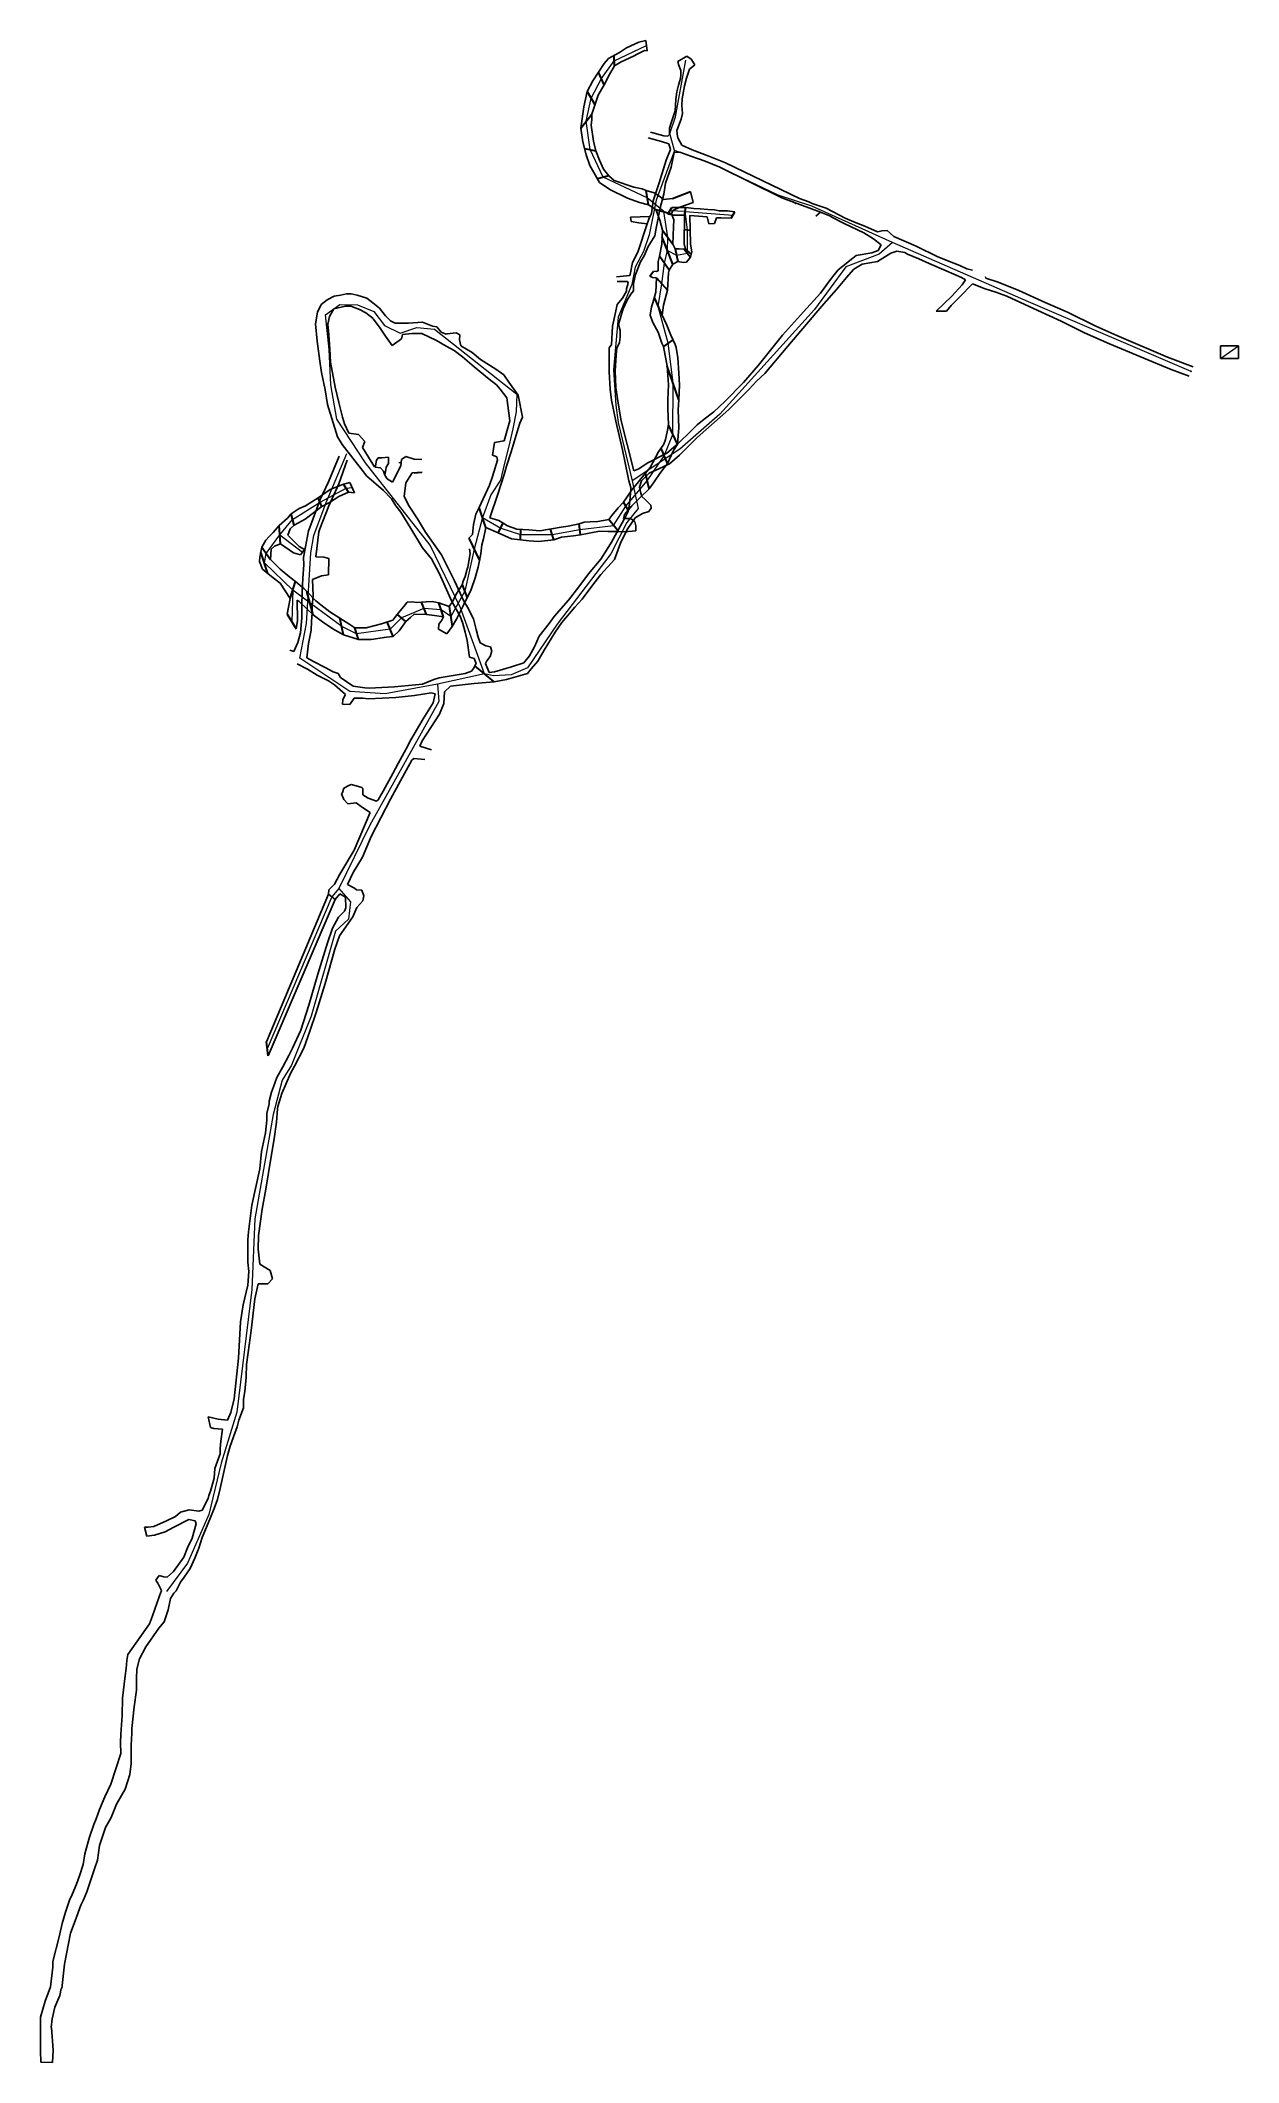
# Model space of a CAD drawing. Header units: metres. Extents: x 750374 to 750713, y 4169003 to 4169575.
import ezdxf

# ---------------------------------------------------------------- set-up
doc = ezdxf.new("R2010")
doc.units = ezdxf.units.M
doc.header["$MEASUREMENT"] = 0
for name, color, linetype, lineweight in [('GEOFENCE', 3, 'Continuous', 0), ('kartal ocak', 7, 'Continuous', 25), ('ref', 4, 'Continuous', 30)]:
    doc.layers.add(name, color=color, linetype=linetype, lineweight=lineweight)
doc.layers.add('INIT_COORD', color=140, linetype='Continuous')

msp = doc.modelspace()

# ---------------------------------------------------------------- linework, layer by layer
at = {"layer": 'GEOFENCE', "linetype": 'Continuous'}
for p, q in [((750536.02, 4169569.36, 784.11), (750545.13, 4169573.62, 783.7)), ((750532.39, 4169564.31, 785.81), (750536.02, 4169569.36, 784.11)), ((750529.43, 4169558.79, 786.17), (750532.39, 4169564.31, 785.81)), ((750528.1, 4169552.26, 786.46), (750529.43, 4169558.79, 786.17)), ((750529.18, 4169544.24, 786.78), (750528.1, 4169552.26, 786.46)), ((750532.88, 4169536.41, 786.95), (750529.18, 4169544.24, 786.78)), ((750545.35, 4169530.6, 787.05), (750532.88, 4169536.41, 786.95)), ((750549.99, 4169526.69, 787.33), (750545.35, 4169530.6, 787.05)), ((750551.13, 4169519.47, 787.38), (750549.99, 4169526.69, 787.33)), ((750556.04, 4169526.72, 808.09), (750551.72, 4169526.91, 805.79)), ((750556.68, 4169521.54, 800.5), (750556.04, 4169526.72, 808.09)), ((750556.04, 4169526.72, 808.09), (750569.57, 4169525.71, 815.41)), ((750556.71, 4169515.55, 789.02), (750556.68, 4169521.54, 800.5)), ((750550.17, 4169512.12, 787.28), (750551.05, 4169515.65, 787.33)), ((750551.05, 4169515.65, 787.33), (750551.13, 4169519.47, 787.38)), ((750551.05, 4169515.65, 787.33), (750553.61, 4169514.37, 787.1)), ((750553.61, 4169514.37, 787.1), (750556.68, 4169514.98, 786.8)), ((750556.68, 4169514.98, 786.8), (750556.71, 4169515.55, 789.02)), ((750549.48, 4169506.23, 787.41), (750550.17, 4169512.12, 787.28)), ((750548.44, 4169499.89, 787.87), (750549.48, 4169506.23, 787.41)), ((750454.35, 4169497.52, 812.01), (750458.43, 4169500.42, 811.95)), ((750458.43, 4169500.42, 811.95), (750463.42, 4169500.29, 812.22)), ((750463.42, 4169500.29, 812.22), (750468.06, 4169498.49, 811.75)), ((750468.06, 4169498.49, 811.75), (750471.02, 4169494.5, 811.2)), ((750551.28, 4169489.5, 788.85), (750548.44, 4169499.89, 787.87)), ((750455.39, 4169487.66, 813.33), (750454.35, 4169497.52, 812.01)), ((750471.02, 4169494.5, 811.2), (750475.49, 4169492.31, 810.7)), ((750475.49, 4169492.31, 810.7), (750480.22, 4169493.88, 810.38)), ((750480.22, 4169493.88, 810.38), (750485.15, 4169493.47, 809.63)), ((750485.15, 4169493.47, 809.63), (750508.49, 4169475.05, 805.62)), ((750455.82, 4169477.75, 814.57), (750455.39, 4169487.66, 813.33)), ((750552.63, 4169478.24, 790.45), (750551.28, 4169489.5, 788.85)), ((750707.48, 4169485.14, 822), (750712.54, 4169488.69, 822)), ((750457.6, 4169468.03, 816.14), (750455.82, 4169477.75, 814.57)), ((750508.49, 4169475.05, 805.62), (750508.25, 4169470.1, 804.95)), ((750552.59, 4169463.67, 792.71), (750552.63, 4169478.24, 790.45)), ((750508.25, 4169470.1, 804.95), (750507.32, 4169465.24, 804.25)), ((750465.68, 4169455.67, 818.75), (750457.6, 4169468.03, 816.14)), ((750507.32, 4169465.24, 804.25), (750506.21, 4169460.4, 803.66)), ((750550.16, 4169457.66, 793.6), (750552.59, 4169463.67, 792.71)), ((750506.21, 4169460.4, 803.66), (750505.01, 4169455.58, 803.08)), ((750483.97, 4169432.41, 823.67), (750465.68, 4169455.67, 818.75)), ((750505.01, 4169455.58, 803.08), (750503.81, 4169450.76, 802.49)), ((750545.35, 4169450.53, 795.44), (750550.16, 4169457.66, 793.6)), ((750452.83, 4169444.52, 787.09), (750460.17, 4169448.52, 785.79)), ((750460.17, 4169448.52, 785.79), (750461.85, 4169448.65, 786.64)), ((750501.09, 4169446.61, 801.86), (750498.72, 4169440.19, 801.32)), ((750503.81, 4169450.76, 802.49), (750501.09, 4169446.61, 801.86)), ((750539.29, 4169443.4, 795.51), (750545.35, 4169450.53, 795.44)), ((750445.07, 4169439.64, 788.64), (750452.83, 4169444.52, 787.09)), ((750535.83, 4169437.92, 796.25), (750539.29, 4169443.4, 795.51)), ((750437.59, 4169430.05, 789.93), (750441.45, 4169435.34, 789.22)), ((750441.45, 4169435.34, 789.22), (750445.07, 4169439.64, 788.64)), ((750441.45, 4169435.34, 789.22), (750447.82, 4169430.38, 789.11)), ((750498.72, 4169440.19, 801.32), (750496.4, 4169431.2, 799.3)), ((750498.72, 4169440.19, 801.32), (750503.91, 4169437.21, 800.83)), ((750503.91, 4169437.21, 800.83), (750509.54, 4169435.35, 800.22)), ((750509.54, 4169435.35, 800.22), (750518.45, 4169435.4, 798.69)), ((750518.45, 4169435.4, 798.69), (750526.25, 4169436.84, 797.82)), ((750526.25, 4169436.84, 797.82), (750535.83, 4169437.92, 796.25)), ((750437.06, 4169427.38, 789.82), (750437.59, 4169430.05, 789.93)), ((750492.56, 4169414.65, 826.96), (750483.97, 4169432.41, 823.67)), ((750496.4, 4169431.2, 799.3), (750493.72, 4169419.32, 797.35)), ((750445.13, 4169419.67, 790.29), (750437.06, 4169427.38, 789.82)), ((750445.13, 4169419.67, 790.29), (750444.81, 4169410.77, 790.56)), ((750449.98, 4169416, 791.4), (750445.13, 4169419.67, 790.29)), ((750493.72, 4169419.32, 797.35), (750489.76, 4169412.2, 796.29)), ((750458.93, 4169409.36, 792.69), (750449.98, 4169416, 791.4)), ((750482.2, 4169414.51, 795.88), (750475.89, 4169411.79, 794.92)), ((750487.09, 4169414.08, 796.42), (750482.2, 4169414.51, 795.88)), ((750489.76, 4169412.2, 796.29), (750487.09, 4169414.08, 796.42)), ((750499.29, 4169395.99, 829.53), (750492.56, 4169414.65, 826.96)), ((750463.15, 4169407.31, 793.32), (750458.93, 4169409.36, 792.69)), ((750472.65, 4169408.58, 794.41), (750463.15, 4169407.31, 793.32)), ((750475.89, 4169411.79, 794.92), (750472.65, 4169408.58, 794.41)), ((750499.29, 4169395.99, 829.53), (750486, 4169393.11, 829.43)), ((750501.88, 4169395.44, 829.37), (750499.29, 4169395.99, 829.53)), ((750506.87, 4169395.75, 829.23), (750501.88, 4169395.44, 829.37)), ((750511.49, 4169397.65, 828.94), (750506.87, 4169395.75, 829.23)), ((750456.16, 4169332.94, 830.73), (750437.9, 4169289.93, 896.27)), ((750458.11, 4169335.25, 830.05), (750456.16, 4169332.94, 830.73))]:
    msp.add_line(p, q, dxfattribs=at)
at = {"layer": 'GEOFENCE'}
for p, q in [((750553.37, 4169553.48, 824.72), (750556.21, 4169569.48, 825.14)), ((750551.7, 4169548.8, 824.14), (750553.37, 4169553.48, 824.72)), ((750553.02, 4169543.98, 824.12), (750547.87, 4169529.92, 824.93)), ((750553.02, 4169543.98, 824.12), (750551.7, 4169548.8, 824.14)), ((750564.32, 4169539.92, 824.29), (750553.02, 4169543.98, 824.12)), ((750582.39, 4169531.37, 823.83), (750564.32, 4169539.92, 824.29)), ((750547.87, 4169529.92, 824.93), (750545.87, 4169520.13, 824.5)), ((750591.89, 4169528.24, 824.05), (750582.39, 4169531.37, 823.83)), ((750614.65, 4169517.94, 823.27), (750591.89, 4169528.24, 824.05)), ((750544.25, 4169515.4, 824.67), (750541.92, 4169510.98, 824.67)), ((750545.87, 4169520.13, 824.5), (750544.25, 4169515.4, 824.67)), ((750614.65, 4169517.94, 823.27), (750610.87, 4169514.66, 823.21)), ((750653.15, 4169501.16, 823.17), (750614.65, 4169517.94, 823.27)), ((750541.92, 4169510.98, 824.67), (750540.97, 4169506.07, 824.76)), ((750601.53, 4169511.12, 823.57), (750592.66, 4169499.02, 823.8)), ((750610.87, 4169514.66, 823.21), (750601.53, 4169511.12, 823.57)), ((750540.97, 4169506.07, 824.76), (750537.1, 4169496.85, 825.05)), ((750592.66, 4169499.02, 823.8), (750565.84, 4169469.4, 825.61)), ((750699.11, 4169481.48, 822.23), (750653.15, 4169501.16, 823.17)), ((750537.1, 4169496.85, 825.05), (750535.83, 4169481.98, 826.51)), ((750535.83, 4169481.98, 826.51), (750536.42, 4169472, 826.1)), ((750536.42, 4169472, 826.1), (750537.11, 4169467.06, 826.34)), ((750565.84, 4169469.4, 825.61), (750554.56, 4169459.54, 826.23)), ((750537.11, 4169467.06, 826.34), (750541.06, 4169450.53, 826.9)), ((750454.5, 4169444.46, 831.44), (750460.35, 4169458.27, 831.75)), ((750554.56, 4169459.54, 826.23), (750541.06, 4169450.53, 826.9)), ((750541.06, 4169450.53, 826.9), (750542.72, 4169442.72, 827.28)), ((750451.04, 4169435.08, 831.07), (750454.5, 4169444.46, 831.44)), ((750542.72, 4169442.72, 827.28), (750539.6, 4169438.82, 827.63)), ((750450.18, 4169430.16, 831.24), (750451.04, 4169435.08, 831.07)), ((750539.6, 4169438.82, 827.63), (750535.04, 4169429.92, 827.55)), ((750449.02, 4169410.22, 830.18), (750450.18, 4169430.16, 831.24)), ((750535.04, 4169429.92, 827.55), (750519.9, 4169410.04, 828.08)), ((750447.14, 4169400.41, 829.73), (750449.02, 4169410.22, 830.18)), ((750519.9, 4169410.04, 828.08), (750511.49, 4169397.65, 828.94)), ((750461.27, 4169390.96, 829.82), (750447.14, 4169400.41, 829.73)), ((750471.25, 4169390.38, 829.71), (750461.27, 4169390.96, 829.82)), ((750486, 4169393.11, 829.43), (750471.25, 4169390.38, 829.71)), ((750486, 4169393.11, 829.43), (750486.42, 4169388.13, 829.46)), ((750486.42, 4169388.13, 829.46), (750466.93, 4169353.2, 829.85)), ((750466.93, 4169353.2, 829.85), (750458.11, 4169335.25, 830.05)), ((750458.11, 4169335.25, 830.05), (750461.44, 4169331.53, 830.16)), ((750460.88, 4169326.59, 830.6), (750457.15, 4169323.26, 830.54)), ((750461.44, 4169331.53, 830.16), (750460.88, 4169326.59, 830.6)), ((750457.15, 4169323.26, 830.54), (750450.28, 4169299.23, 831.06)), ((750450.28, 4169299.23, 831.06), (750444.74, 4169285.31, 831.86)), ((750442.06, 4169281.09, 831.85), (750439.52, 4169271.43, 832.36)), ((750444.74, 4169285.31, 831.86), (750442.06, 4169281.09, 831.85)), ((750439.52, 4169271.43, 832.36), (750434.38, 4169241.89, 833.36)), ((750434.38, 4169241.89, 833.36), (750433.48, 4169221.91, 833.69)), ((750433.48, 4169221.91, 833.69), (750429.26, 4169187.18, 834.52)), ((750429.26, 4169187.18, 834.52), (750424.89, 4169172.83, 834.6)), ((750424.89, 4169172.83, 834.6), (750421.4, 4169158.24, 834.91)), ((750421.4, 4169158.24, 834.91), (750415.31, 4169144.55, 835.56)), ((750415.31, 4169144.55, 835.56), (750409.44, 4169136.51, 836.47))]:
    msp.add_line(p, q, dxfattribs=at)
at = {"layer": 'INIT_COORD', "linetype": 'Continuous'}
msp.add_point((750699.11, 4169481.48, 822.23), dxfattribs=at)
at = {"layer": 'kartal ocak'}
for p, q in [((750539.43, 4169573.01, 783.71), (750537.52, 4169571.65, 783.72)), ((750542.97, 4169574.59, 783.71), (750539.43, 4169573.01, 783.71)), ((750542.71, 4169571.34, 783.74), (750544.54, 4169572.26, 783.83)), ((750544.96, 4169575.09, 783.7), (750542.97, 4169574.59, 783.71)), ((750544.54, 4169572.26, 783.83), (750545.3, 4169572.14, 783.7)), ((750545.3, 4169572.14, 783.7), (750544.96, 4169575.09, 783.7)), ((750533.19, 4169568.56, 784.37), (750529.96, 4169563.66, 786.21)), ((750534.4, 4169569.97, 784), (750533.19, 4169568.56, 784.37)), ((750537.52, 4169571.65, 783.72), (750534.4, 4169569.97, 784)), ((750534.69, 4169565.45, 784.46), (750536.08, 4169567.9, 784.37)), ((750536.08, 4169567.9, 784.37), (750537.93, 4169569.05, 784.02)), ((750537.93, 4169569.05, 784.02), (750541.47, 4169570.68, 783.83)), ((750541.47, 4169570.68, 783.83), (750542.71, 4169571.34, 783.74)), ((750556.49, 4169570.66, 824.61), (750553.96, 4169569.1, 824.48)), ((750553.96, 4169569.1, 824.48), (750554.2, 4169568.33, 824.4)), ((750554.2, 4169568.33, 824.4), (750554.86, 4169566.6, 824.28)), ((750554.86, 4169566.6, 824.28), (750554.83, 4169565.4, 824.2)), ((750556.44, 4169564.39, 824.26), (750557.26, 4169567.01, 824.25)), ((750557.74, 4169569.8, 824.48), (750556.49, 4169570.66, 824.61)), ((750557.26, 4169567.01, 824.25), (750558.82, 4169568.24, 824.45)), ((750558.82, 4169568.24, 824.45), (750557.74, 4169569.8, 824.48)), ((750529.96, 4169563.66, 786.21), (750528.32, 4169560.64, 786.26)), ((750531.45, 4169559.62, 786.01), (750533.2, 4169562.52, 786.33)), ((750533.2, 4169562.52, 786.33), (750534.69, 4169565.45, 784.46)), ((750554.21, 4169562.45, 824.29), (750553.72, 4169560.55, 824.44)), ((750554.75, 4169564.37, 824.21), (750554.21, 4169562.45, 824.29)), ((750554.83, 4169565.4, 824.2), (750554.75, 4169564.37, 824.21)), ((750555.24, 4169558.59, 824.25), (750555.85, 4169562.27, 824.31)), ((750555.85, 4169562.27, 824.31), (750556.44, 4169564.39, 824.26)), ((750527.4, 4169556.35, 786.26), (750526.57, 4169550.26, 786.78)), ((750528.32, 4169560.64, 786.26), (750527.4, 4169556.35, 786.26)), ((750529.63, 4169554.26, 786.13), (750531.45, 4169559.62, 786.01)), ((750553.19, 4169555.21, 824.16), (750552.21, 4169552.06, 824.06)), ((750553.4, 4169558.39, 824.33), (750553.19, 4169555.21, 824.16)), ((750553.72, 4169560.55, 824.44), (750553.4, 4169558.39, 824.33)), ((750555.1, 4169556.7, 824.17), (750555.24, 4169558.59, 824.25)), ((750555.35, 4169554.47, 824.12), (750555.1, 4169556.7, 824.17)), ((750526.57, 4169550.26, 786.78), (750527.13, 4169546.4, 786.78)), ((750529.5, 4169551.18, 786.78), (750529.67, 4169552.74, 786.13)), ((750530.14, 4169546.61, 786.78), (750529.5, 4169551.18, 786.78)), ((750529.67, 4169552.74, 786.13), (750529.63, 4169554.26, 786.13)), ((750551.64, 4169550.29, 824.08), (750551.59, 4169548.54, 824.21)), ((750552.21, 4169552.06, 824.06), (750551.64, 4169550.29, 824.08)), ((750553.71, 4169549.66, 824.13), (750554.94, 4169552.82, 824.14)), ((750553.93, 4169547.93, 824.08), (750553.71, 4169549.66, 824.13)), ((750554.94, 4169552.82, 824.14), (750555.35, 4169554.47, 824.12)), ((750527.13, 4169546.4, 786.78), (750528.08, 4169542.72, 786.78)), ((750530.77, 4169543.92, 786.78), (750530.14, 4169546.61, 786.78)), ((750531.81, 4169541.27, 786.87), (750530.77, 4169543.92, 786.78)), ((750545.62, 4169547.51, 824.32), (750549.36, 4169546.53, 824.13)), ((750550.05, 4169548.1, 824.21), (750546.21, 4169549.11, 824.34)), ((750549.36, 4169546.53, 824.13), (750551.43, 4169545.86, 824.06)), ((750551.11, 4169548.01, 824.29), (750550.05, 4169548.1, 824.21)), ((750551.94, 4169544.24, 824.27), (750550.64, 4169541.25, 824.4)), ((750551.59, 4169548.54, 824.21), (750551.11, 4169548.01, 824.29)), ((750551.43, 4169545.86, 824.06), (750551.94, 4169544.24, 824.27)), ((750553.98, 4169547.51, 824.1), (750553.93, 4169547.93, 824.08)), ((750555.07, 4169545.51, 824.01), (750553.98, 4169547.51, 824.1)), ((750557.99, 4169544.13, 824.05), (750555.07, 4169545.51, 824.01)), ((750562.71, 4169542.36, 824.05), (750557.99, 4169544.13, 824.05)), ((750528.08, 4169542.72, 786.78), (750529.13, 4169539.74, 786.85)), ((750529.13, 4169539.74, 786.85), (750530.65, 4169537.09, 786.83)), ((750532.94, 4169538.71, 786.84), (750531.81, 4169541.27, 786.87)), ((750534.51, 4169536.84, 786.99), (750532.94, 4169538.71, 786.84)), ((750550.64, 4169541.25, 824.4), (750548.7, 4169534.86, 824.2)), ((750550.54, 4169534.73, 824.19), (750552.09, 4169539.28, 824.32)), ((750552.09, 4169539.28, 824.32), (750552.99, 4169543.44, 824.2)), ((750552.99, 4169543.44, 824.2), (750554.52, 4169543.5, 824.09)), ((750554.52, 4169543.5, 824.09), (750557.67, 4169542.4, 824.07)), ((750557.67, 4169542.4, 824.07), (750561.69, 4169540.95, 824.04)), ((750561.69, 4169540.95, 824.04), (750565.82, 4169539.25, 824.04)), ((750567.5, 4169540.46, 824.06), (750562.71, 4169542.36, 824.05)), ((750565.82, 4169539.25, 824.04), (750583.35, 4169530.54, 823.97)), ((750588.4, 4169530.43, 823.82), (750567.5, 4169540.46, 824.06)), ((750530.65, 4169537.09, 786.83), (750531.85, 4169534.89, 786.99)), ((750531.85, 4169534.89, 786.99), (750534.77, 4169532.93, 787.95)), ((750536.01, 4169535.48, 787.62), (750534.51, 4169536.84, 786.99)), ((750534.77, 4169532.93, 787.95), (750539.75, 4169530.52, 787.48)), ((750541.5, 4169533.63, 787.11), (750536.01, 4169535.48, 787.62)), ((750543.86, 4169533.13, 787), (750541.5, 4169533.63, 787.11)), ((750545.04, 4169532.63, 786.86), (750543.86, 4169533.13, 787)), ((750547.27, 4169531.99, 786.91), (750545.04, 4169532.63, 786.86)), ((750548.7, 4169534.86, 824.2), (750547.05, 4169529.77, 824.2)), ((750550.03, 4169531.66, 824.24), (750550.54, 4169534.73, 824.19)), ((750558.31, 4169529.25, 787.3), (750557.54, 4169532.39, 787.3)), ((750539.75, 4169530.52, 787.48), (750543.14, 4169529.3, 787.34)), ((750543.14, 4169529.3, 787.34), (750545.67, 4169528.57, 787.25)), ((750545.67, 4169528.57, 787.25), (750547.79, 4169527.32, 787.4)), ((750547.05, 4169529.77, 824.2), (750546.55, 4169526.12, 824.49)), ((750548.91, 4169530.95, 786.9), (750547.27, 4169531.99, 786.91)), ((750547.79, 4169527.32, 787.4), (750548.93, 4169524.25, 787.38)), ((750547.89, 4169522.02, 824.64), (750548.97, 4169527.8, 824.45)), ((750549.91, 4169530.11, 787.44), (750548.91, 4169530.95, 786.9)), ((750548.97, 4169527.8, 824.45), (750550.03, 4169531.66, 824.24)), ((750549.91, 4169530.11, 787.44), (750552.47, 4169530.38, 787.46)), ((750552.2, 4169526.06, 787.27), (750552.55, 4169526.99, 787.22)), ((750554.93, 4169527.82, 807.43), (750552.29, 4169527.86, 805.97)), ((750552.55, 4169526.99, 787.22), (750554.54, 4169527.91, 787.3)), ((750554.54, 4169527.91, 787.3), (750558.31, 4169529.25, 787.3)), ((750556.21, 4169527.81, 808.03), (750554.93, 4169527.82, 807.43)), ((750558.54, 4169527.56, 809.34), (750556.21, 4169527.81, 808.03)), ((750560.26, 4169527.48, 810.3), (750558.54, 4169527.56, 809.34)), ((750562.49, 4169527.27, 811.56), (750560.26, 4169527.48, 810.3)), ((750564.36, 4169527.19, 812.55), (750562.49, 4169527.27, 811.56)), ((750565.63, 4169526.9, 813.22), (750564.36, 4169527.19, 812.55)), ((750568.05, 4169526.9, 814.55), (750565.63, 4169526.9, 813.22)), ((750570.06, 4169526.61, 815.72), (750568.05, 4169526.9, 814.55)), ((750583.35, 4169530.54, 823.97), (750594.31, 4169526.57, 823.72)), ((750583.35, 4169530.54, 823.97), (750586.61, 4169529.45, 823.98)), ((750586.61, 4169529.45, 823.98), (750587.43, 4169528.92, 823.88)), ((750591.05, 4169529.49, 824.34), (750588.4, 4169530.43, 823.82)), ((750591.44, 4169529.31, 823.85), (750591.05, 4169529.49, 824.34)), ((750592.01, 4169528.96, 823.71), (750591.44, 4169529.31, 823.85)), ((750592.01, 4169528.96, 823.71), (750595.94, 4169527.67, 823.71)), ((750593.03, 4169525.4, 823.84), (750594.31, 4169526.57, 823.72)), ((750594.31, 4169526.57, 823.72), (750597.16, 4169525.42, 823.75)), ((750595.94, 4169527.67, 823.71), (750601.28, 4169524.86, 823.62)), ((750540.61, 4169525.08, 824.89), (750546.09, 4169525.33, 824.55)), ((750540.79, 4169523.92, 824.9), (750540.61, 4169525.08, 824.89)), ((750543, 4169523.52, 824.64), (750540.79, 4169523.92, 824.9)), ((750545.35, 4169523.27, 824.6), (750542.65, 4169515.24, 824.61)), ((750545.35, 4169523.27, 824.6), (750543, 4169523.52, 824.64)), ((750546.09, 4169525.33, 824.55), (750545.35, 4169523.27, 824.6)), ((750546.29, 4169525.6, 824.54), (750546.09, 4169525.33, 824.55)), ((750546.55, 4169526.12, 824.49), (750546.29, 4169525.6, 824.54)), ((750547.48, 4169519.85, 824.65), (750547.89, 4169522.02, 824.64)), ((750548.93, 4169524.25, 787.38), (750549.65, 4169521.46, 787.22)), ((750549.65, 4169521.46, 787.22), (750549.47, 4169517.49, 787.48)), ((750551.16, 4169525.95, 805.61), (750552.76, 4169525.67, 806.43)), ((750552.85, 4169524.4, 787.48), (750552.2, 4169526.06, 787.27)), ((750552.6, 4169517.48, 787.54), (750552.78, 4169522.4, 787.37)), ((750552.76, 4169525.67, 806.43), (750555.87, 4169525.64, 808.15)), ((750552.78, 4169522.4, 787.37), (750552.85, 4169524.4, 787.48)), ((750555.82, 4169517.6, 792.75), (750555.87, 4169525.64, 808.15)), ((750557.58, 4169517.54, 792.58), (750557.42, 4169525.62, 809.01)), ((750557.42, 4169525.62, 809.01), (750562.24, 4169525.26, 811.45)), ((750562.24, 4169525.26, 811.45), (750562.71, 4169523.2, 812.72)), ((750562.71, 4169523.2, 812.72), (750564.34, 4169523.31, 812.94)), ((750564.34, 4169523.31, 812.94), (750564.91, 4169524.92, 812.86)), ((750564.91, 4169524.92, 812.86), (750566.13, 4169524.96, 813.45)), ((750566.13, 4169524.96, 813.45), (750569.08, 4169524.8, 815.1)), ((750597.16, 4169525.42, 823.75), (750597.57, 4169525.15, 823.79)), ((750600.98, 4169523.36, 823.72), (750597.57, 4169525.15, 823.79)), ((750606.6, 4169520.69, 823.51), (750600.98, 4169523.36, 823.72)), ((750601.28, 4169524.86, 823.62), (750604.42, 4169523.48, 823.65)), ((750604.42, 4169523.48, 823.65), (750606.82, 4169522.62, 823.53)), ((750606.82, 4169522.62, 823.53), (750610.43, 4169520.98, 823.66)), ((750610.43, 4169520.98, 823.66), (750610.89, 4169521.08, 823.72)), ((750610.89, 4169521.08, 823.72), (750611.63, 4169521.21, 823.65)), ((750611.63, 4169521.21, 823.65), (750613.13, 4169521.38, 823.46)), ((750613.13, 4169521.38, 823.46), (750615.03, 4169519.65, 823.42)), ((750542.65, 4169515.24, 824.61), (750541.15, 4169512.3, 824.39)), ((750544.5, 4169514.23, 824.71), (750545.58, 4169516.85, 824.65)), ((750545.58, 4169516.85, 824.65), (750547.48, 4169519.85, 824.65)), ((750549.47, 4169517.49, 787.48), (750548.83, 4169514.06, 787.21)), ((750553.24, 4169516.19, 787.4), (750552.6, 4169517.48, 787.54)), ((750554.36, 4169516.15, 786.8), (750553.24, 4169516.19, 787.4)), ((750555.78, 4169516.11, 786.8), (750554.36, 4169516.15, 786.8)), ((750556.16, 4169516.17, 790.96), (750555.78, 4169516.11, 786.8)), ((750555.89, 4169517.09, 792.15), (750555.82, 4169517.6, 792.75)), ((750555.89, 4169517.09, 792.15), (750556.16, 4169516.17, 790.96)), ((750557.75, 4169516.33, 791.54), (750557.58, 4169517.54, 792.58)), ((750557.58, 4169513.85, 786.8), (750557.95, 4169515.36, 791.15)), ((750557.95, 4169515.36, 791.15), (750557.75, 4169516.33, 791.54)), ((750604.38, 4169514.24, 823.58), (750608.85, 4169515, 823.39)), ((750609.33, 4169519.01, 823.42), (750606.6, 4169520.69, 823.51)), ((750608.85, 4169515, 823.39), (750610.65, 4169515.69, 823.39)), ((750611.48, 4169517.33, 823.4), (750609.33, 4169519.01, 823.42)), ((750610.65, 4169515.69, 823.39), (750611.48, 4169517.33, 823.4)), ((750615.92, 4169515.51, 823.41), (750614.2, 4169514.91, 823.4)), ((750615.03, 4169519.65, 823.42), (750621.41, 4169516.9, 823.48)), ((750618.2, 4169515.14, 823.44), (750615.92, 4169515.51, 823.41)), ((750618.92, 4169514.69, 823.39), (750618.2, 4169515.14, 823.44)), ((750621.41, 4169516.9, 823.48), (750627.5, 4169513.95, 823.27)), ((750541.15, 4169512.3, 824.39), (750540.49, 4169508.91, 824.7)), ((750542.06, 4169508.88, 824.67), (750543.41, 4169512.51, 824.56)), ((750543.41, 4169512.51, 824.56), (750544.5, 4169514.23, 824.71)), ((750547.81, 4169509.73, 787.4), (750547.17, 4169509.87, 791.6)), ((750548.45, 4169509.95, 787.4), (750547.81, 4169509.73, 787.4)), ((750548.83, 4169514.06, 787.21), (750548.39, 4169512.56, 787.43)), ((750548.39, 4169512.56, 787.43), (750548.45, 4169509.95, 787.4)), ((750551.03, 4169504.46, 787.41), (750551.32, 4169509.35, 787.4)), ((750551.32, 4169509.35, 787.4), (750551.51, 4169510.17, 787.35)), ((750551.51, 4169510.17, 787.35), (750552.54, 4169511.81, 787.32)), ((750552.54, 4169511.81, 787.32), (750553.98, 4169512.54, 786.8)), ((750553.98, 4169512.54, 786.8), (750555.53, 4169512.29, 786.8)), ((750555.53, 4169512.29, 786.8), (750556.4, 4169512.37, 786.8)), ((750556.4, 4169512.37, 786.8), (750557.58, 4169513.85, 786.8)), ((750598.16, 4169508.82, 823.79), (750599.31, 4169510.22, 823.73)), ((750599.31, 4169510.22, 823.73), (750603.44, 4169513.52, 823.54)), ((750603.78, 4169510.45, 823.54), (750601.72, 4169508.03, 823.71)), ((750603.44, 4169513.52, 823.54), (750604.38, 4169514.24, 823.58)), ((750606.07, 4169511.79, 823.51), (750603.78, 4169510.45, 823.54)), ((750610.41, 4169512.54, 823.37), (750606.07, 4169511.79, 823.51)), ((750614.2, 4169514.91, 823.4), (750610.41, 4169512.54, 823.37)), ((750622.12, 4169513.32, 823.28), (750618.92, 4169514.69, 823.39)), ((750625.1, 4169512, 823.36), (750622.12, 4169513.32, 823.28)), ((750629.82, 4169509.9, 823.27), (750625.1, 4169512, 823.36)), ((750627.5, 4169513.95, 823.27), (750632.06, 4169512.12, 823.23)), ((750634.21, 4169508.06, 823.19), (750629.82, 4169509.9, 823.27)), ((750632.06, 4169512.12, 823.23), (750633.73, 4169511.45, 823.23)), ((750633.73, 4169511.45, 823.23), (750635.66, 4169510.53, 823.1)), ((750635.66, 4169510.53, 823.1), (750637.28, 4169510.1, 822.97)), ((750540.38, 4169508.64, 824.65), (750536.66, 4169508.27, 824.67)), ((750536.86, 4169506.9, 824.79), (750539.79, 4169506.96, 824.65)), ((750539.44, 4169504.22, 824.76), (750538.38, 4169502.2, 825.14)), ((750539.51, 4169504.86, 824.86), (750539.44, 4169504.22, 824.76)), ((750539.91, 4169506.42, 824.8), (750539.51, 4169504.86, 824.86)), ((750539.79, 4169506.96, 824.65), (750539.91, 4169506.42, 824.8)), ((750540.49, 4169508.91, 824.7), (750540.38, 4169508.64, 824.65)), ((750540.68, 4169503.38, 825.09), (750541.43, 4169504.33, 824.78)), ((750541.43, 4169504.33, 824.78), (750541.46, 4169506.23, 824.77)), ((750541.46, 4169506.23, 824.77), (750542.06, 4169508.88, 824.67)), ((750546.08, 4169508.4, 791.73), (750546.86, 4169508.09, 790.4)), ((750546.86, 4169508.09, 790.4), (750547.93, 4169508, 787.4)), ((750547.79, 4169503.94, 787.41), (750546.9, 4169500.9, 787.51)), ((750547.93, 4169508, 787.4), (750547.79, 4169503.94, 787.41)), ((750549.92, 4169500.2, 787.54), (750551.03, 4169504.46, 787.41)), ((750589.51, 4169498.36, 824.08), (750594.33, 4169503.64, 823.75)), ((750594.33, 4169503.64, 823.75), (750597.11, 4169507.48, 823.73)), ((750599.47, 4169505.41, 823.8), (750594.6, 4169499.82, 824.04)), ((750597.11, 4169507.48, 823.73), (750598.16, 4169508.82, 823.79)), ((750601.72, 4169508.03, 823.71), (750599.32, 4169505.24, 823.8)), ((750631.47, 4169502.8, 823.16), (750634.35, 4169505.94, 823.08)), ((750635.32, 4169507.44, 823.1), (750634.21, 4169508.06, 823.19)), ((750634.35, 4169505.94, 823.08), (750635.32, 4169507.44, 823.1)), ((750636.31, 4169505.21, 823.12), (750634.62, 4169503.49, 823.13)), ((750637.28, 4169506.31, 823.01), (750636.31, 4169505.21, 823.12)), ((750640.85, 4169504.87, 822.98), (750637.28, 4169506.31, 823.01)), ((750643.89, 4169503.87, 822.93), (750640.85, 4169504.87, 822.98)), ((750641.1, 4169507.91, 823.04), (750644.54, 4169506.71, 822.99)), ((750646.97, 4169502.77, 822.87), (750643.89, 4169503.87, 822.93)), ((750644.54, 4169506.71, 822.99), (750650.44, 4169504.36, 822.9)), ((750650.44, 4169504.36, 822.9), (750657.82, 4169501, 822.89)), ((750452.08, 4169498.23, 811.27), (750451.56, 4169494.92, 811.73)), ((750453.16, 4169500.47, 811.5), (750452.08, 4169498.23, 811.27)), ((750454.78, 4169501.71, 811.58), (750453.16, 4169500.47, 811.5)), ((750456.83, 4169502.81, 811.66), (750454.78, 4169501.71, 811.58)), ((750455.53, 4169497.02, 811.42), (750456.75, 4169499.22, 811.42)), ((750456.75, 4169499.22, 811.42), (750460, 4169499.96, 811.55)), ((750458.6, 4169503.08, 811.61), (750456.83, 4169502.81, 811.66)), ((750460.3, 4169503.45, 811.7), (750458.6, 4169503.08, 811.61)), ((750460, 4169499.96, 811.55), (750461.49, 4169499.97, 811.64)), ((750461.59, 4169503.47, 811.91), (750460.3, 4169503.45, 811.7)), ((750461.49, 4169499.97, 811.64), (750464, 4169499.03, 811.86)), ((750463.31, 4169503.08, 811.87), (750461.59, 4169503.47, 811.91)), ((750466.04, 4169502.2, 811.74), (750463.31, 4169503.08, 811.87)), ((750464, 4169499.03, 811.86), (750465.75, 4169498.09, 811.9)), ((750465.75, 4169498.09, 811.9), (750467.88, 4169496.5, 812.07)), ((750467.76, 4169500.91, 813.21), (750466.04, 4169502.2, 811.74)), ((750469.61, 4169499.41, 811.78), (750467.76, 4169500.91, 813.21)), ((750471.34, 4169497.21, 811.41), (750469.61, 4169499.41, 811.78)), ((750536.32, 4169498.17, 824.99), (750535.54, 4169494.32, 825.37)), ((750536.8, 4169500.38, 825.25), (750536.32, 4169498.17, 824.99)), ((750538.38, 4169502.2, 825.14), (750536.8, 4169500.38, 825.25)), ((750538.08, 4169497.65, 825.09), (750538.49, 4169499.16, 824.99)), ((750538.49, 4169499.16, 824.99), (750539.61, 4169501.68, 825.05)), ((750539.61, 4169501.68, 825.05), (750540.68, 4169503.38, 825.09)), ((750546.56, 4169499.81, 787.84), (750546.19, 4169497.37, 789.01)), ((750546.9, 4169500.9, 787.51), (750546.56, 4169499.81, 787.84)), ((750549.55, 4169497.37, 788.27), (750549.92, 4169500.2, 787.54)), ((750583.61, 4169491.78, 824.43), (750589.51, 4169498.36, 824.08)), ((750594.6, 4169499.82, 824.04), (750585.13, 4169488.61, 824.46)), ((750627.04, 4169498.53, 823.56), (750631.47, 4169502.8, 823.16)), ((750629.95, 4169498.53, 823.41), (750627.04, 4169498.53, 823.56)), ((750631.3, 4169500.14, 823.16), (750629.95, 4169498.53, 823.41)), ((750634.62, 4169503.49, 823.13), (750631.3, 4169500.14, 823.16)), ((750655.81, 4169498.71, 822.85), (750646.97, 4169502.77, 822.87)), ((750662.4, 4169495.73, 822.88), (750655.81, 4169498.71, 822.85)), ((750657.82, 4169501, 822.89), (750664.17, 4169498.28, 822.93)), ((750664.17, 4169498.28, 822.93), (750672.16, 4169494.34, 822.86)), ((750451.56, 4169494.92, 811.73), (750452.04, 4169490.07, 812.25)), ((750455.04, 4169494.82, 811.57), (750455.53, 4169497.02, 811.42)), ((750455.26, 4169491.81, 812.16), (750455.04, 4169494.82, 811.57)), ((750467.87, 4169496.36, 811.69), (750469.61, 4169494.06, 811.24)), ((750469.61, 4169494.06, 811.24), (750471.34, 4169491.47, 811)), ((750472.77, 4169495.76, 810.77), (750471.34, 4169497.21, 811.41)), ((750474.09, 4169495.16, 810.58), (750472.77, 4169495.76, 810.77)), ((750477.82, 4169495.1, 810.58), (750474.09, 4169495.16, 810.58)), ((750476.15, 4169491.98, 810.63), (750478.77, 4169492.19, 810.61)), ((750481.75, 4169495.43, 810.58), (750477.82, 4169495.1, 810.58)), ((750478.77, 4169492.19, 810.61), (750481.6, 4169492.23, 810.58)), ((750481.6, 4169492.23, 810.58), (750485.71, 4169490.25, 809.57)), ((750484.58, 4169494.29, 809.78), (750481.75, 4169495.43, 810.58)), ((750485.85, 4169494.08, 809.53), (750484.58, 4169494.29, 809.78)), ((750487.07, 4169492.62, 809.33), (750485.85, 4169494.08, 809.53)), ((750488.44, 4169492.06, 809.24), (750487.07, 4169492.62, 809.33)), ((750488.73, 4169492.15, 809.05), (750488.44, 4169492.06, 809.24)), ((750491.33, 4169492.41, 808.59), (750488.73, 4169492.15, 809.05)), ((750492.38, 4169491.82, 808.59), (750491.33, 4169492.41, 808.59)), ((750535.54, 4169494.32, 825.37), (750535.24, 4169489.04, 825.64)), ((750537.24, 4169494.81, 825.22), (750538.08, 4169497.65, 825.09)), ((750537.68, 4169493.08, 825.34), (750537.24, 4169494.81, 825.22)), ((750537.65, 4169491.21, 825.56), (750537.68, 4169493.08, 825.34)), ((750546.19, 4169497.37, 789.01), (750546.95, 4169495.36, 788.35)), ((750546.95, 4169495.36, 788.35), (750548.42, 4169492.59, 788.64)), ((750548.42, 4169492.59, 788.64), (750549.47, 4169489.45, 788.88)), ((750550.88, 4169494.57, 788.18), (750549.55, 4169497.37, 788.27)), ((750551.97, 4169491.8, 788.81), (750550.88, 4169494.57, 788.18)), ((750668.99, 4169492.42, 822.82), (750662.4, 4169495.73, 822.88)), ((750676.01, 4169489.31, 822.74), (750668.99, 4169492.42, 822.82)), ((750672.16, 4169494.34, 822.86), (750678.15, 4169491.66, 822.77)), ((750452.04, 4169490.07, 812.25), (750452.72, 4169484.4, 813.31)), ((750455.59, 4169487.75, 812.85), (750455.26, 4169491.81, 812.16)), ((750455.81, 4169484.1, 813.47), (750455.59, 4169487.75, 812.85)), ((750471.34, 4169491.47, 811), (750473.22, 4169488.87, 810.56)), ((750473.22, 4169488.87, 810.56), (750475.82, 4169490.73, 810.56)), ((750475.82, 4169490.73, 810.56), (750476.15, 4169491.98, 810.63)), ((750485.71, 4169490.25, 809.57), (750488.52, 4169488.62, 808.98)), ((750488.52, 4169488.62, 808.98), (750490.73, 4169487.39, 808.52)), ((750490.73, 4169487.39, 808.52), (750493.06, 4169485.66, 808.19)), ((750492.25, 4169490.45, 808.67), (750492.38, 4169491.82, 808.59)), ((750492.66, 4169488.74, 808.34), (750492.25, 4169490.45, 808.67)), ((750495.83, 4169486.89, 807.74), (750492.66, 4169488.74, 808.34)), ((750498.23, 4169484.85, 807.47), (750495.83, 4169486.89, 807.74)), ((750534.58, 4169488.03, 825.81), (750534.54, 4169485.72, 825.75)), ((750534.69, 4169488.38, 825.82), (750534.58, 4169488.03, 825.81)), ((750535.24, 4169489.04, 825.64), (750534.69, 4169488.38, 825.82)), ((750536.55, 4169486.21, 825.84), (750536.77, 4169488.16, 825.61)), ((750536.77, 4169488.16, 825.61), (750537.24, 4169488.99, 825.83)), ((750537.24, 4169488.99, 825.83), (750537.46, 4169489.7, 825.59)), ((750537.46, 4169489.7, 825.59), (750537.65, 4169491.21, 825.56)), ((750549.47, 4169489.45, 788.88), (750549.95, 4169488.53, 788.84)), ((750549.95, 4169488.53, 788.84), (750550.98, 4169483.01, 789.57)), ((750553.23, 4169489.13, 788.91), (750551.97, 4169491.8, 788.81)), ((750553.49, 4169488.24, 789.05), (750553.23, 4169489.13, 788.91)), ((750553.94, 4169485.31, 789.38), (750553.49, 4169488.24, 789.05)), ((750576.79, 4169483.31, 824.86), (750583.61, 4169491.78, 824.43)), ((750585.13, 4169488.61, 824.46), (750578.57, 4169480.87, 824.82)), ((750687.97, 4169484.32, 822.46), (750676.01, 4169489.31, 822.74)), ((750678.15, 4169491.66, 822.77), (750692.44, 4169485.56, 822.45)), ((750452.72, 4169484.4, 813.31), (750453.24, 4169481.15, 813.91)), ((750453.24, 4169481.15, 813.91), (750454.22, 4169476.26, 814.71)), ((750457.07, 4169477.03, 814.82), (750455.81, 4169484.1, 813.47)), ((750493.06, 4169485.66, 808.19), (750496.44, 4169482.8, 807.59)), ((750496.44, 4169482.8, 807.59), (750500.59, 4169479.29, 806.74)), ((750502.48, 4169482.15, 806.71), (750498.23, 4169484.85, 807.47)), ((750504.8, 4169480.57, 806.49), (750502.48, 4169482.15, 806.71)), ((750534.54, 4169485.72, 825.75), (750534.56, 4169481.4, 825.91)), ((750534.56, 4169481.4, 825.91), (750534.86, 4169476.51, 825.89)), ((750536.25, 4169481.56, 825.91), (750536.55, 4169486.21, 825.84)), ((750536.47, 4169476.98, 825.81), (750536.25, 4169481.56, 825.91)), ((750550.98, 4169483.01, 789.57), (750551.3, 4169477.69, 790.46)), ((750554.26, 4169481.03, 789.9), (750553.94, 4169485.31, 789.38)), ((750554.47, 4169477.73, 790.48), (750554.26, 4169481.03, 789.9)), ((750576.79, 4169483.31, 824.86), (750572.54, 4169478.41, 825.09)), ((750578.57, 4169480.87, 824.82), (750576.21, 4169478.7, 825.27)), ((750693.49, 4169482, 822.31), (750687.97, 4169484.32, 822.46)), ((750692.44, 4169485.56, 822.45), (750699.69, 4169482.82, 822.19)), ((750698.53, 4169480.15, 822.26), (750693.49, 4169482, 822.31)), ((750454.22, 4169476.26, 814.71), (750454.91, 4169472.15, 815.27)), ((750458.09, 4169472.74, 815.49), (750457.07, 4169477.03, 814.82)), ((750500.59, 4169479.29, 806.74), (750502.74, 4169477.67, 806.38)), ((750502.74, 4169477.67, 806.38), (750503.79, 4169476.52, 805.97)), ((750503.79, 4169476.52, 805.97), (750505.67, 4169474.03, 805.51)), ((750506.21, 4169478.5, 806.08), (750504.8, 4169480.57, 806.49)), ((750508.82, 4169474.79, 805.56), (750506.21, 4169478.5, 806.08)), ((750534.86, 4169476.51, 825.89), (750535.21, 4169473.4, 826.08)), ((750537, 4169473.12, 826.14), (750536.47, 4169476.98, 825.81)), ((750551.3, 4169477.69, 790.46), (750551.13, 4169473.55, 791.34)), ((750554.28, 4169473.47, 791.33), (750554.47, 4169477.73, 790.48)), ((750572.54, 4169478.41, 825.09), (750567.27, 4169473.02, 825.42)), ((750568.39, 4169470.78, 825.32), (750574.18, 4169476.44, 825.11)), ((750574.18, 4169476.44, 825.11), (750576.21, 4169478.7, 825.27)), ((750454.91, 4169472.15, 815.27), (750457.74, 4169462.98, 817.19)), ((750459.16, 4169468.61, 816.45), (750458.09, 4169472.74, 815.49)), ((750505.67, 4169474.03, 805.51), (750506.45, 4169467.52, 804.6)), ((750510.03, 4169468.57, 804.94), (750508.82, 4169474.79, 805.56)), ((750535.21, 4169473.4, 826.08), (750536.49, 4169467.44, 826.25)), ((750537.97, 4169467.55, 826.19), (750537, 4169473.12, 826.14)), ((750551.13, 4169473.55, 791.34), (750551.17, 4169470.98, 791.67)), ((750551.17, 4169470.98, 791.67), (750551.31, 4169466.42, 792.4)), ((750554.08, 4169470.61, 791.72), (750554.28, 4169473.47, 791.33)), ((750554.26, 4169465.56, 792.54), (750554.08, 4169470.61, 791.72)), ((750559.49, 4169462.8, 825.93), (750568.39, 4169470.78, 825.32)), ((750564.15, 4169470.04, 825.51), (750561.46, 4169468, 825.62)), ((750567.27, 4169473.02, 825.42), (750564.15, 4169470.04, 825.51)), ((750459.76, 4169466.69, 816.95), (750459.16, 4169468.61, 816.45)), ((750460.97, 4169464.02, 817.35), (750459.76, 4169466.69, 816.95)), ((750463.68, 4169463.69, 817.22), (750460.97, 4169464.02, 817.35)), ((750465.48, 4169461.72, 817.07), (750463.68, 4169463.69, 817.22)), ((750506.45, 4169467.52, 804.6), (750504.83, 4169461.88, 803.59)), ((750506.86, 4169458.74, 803.42), (750508.86, 4169465.4, 804.34)), ((750508.86, 4169465.4, 804.34), (750509.35, 4169466.91, 804.63)), ((750509.35, 4169466.91, 804.63), (750510.03, 4169468.57, 804.94)), ((750536.49, 4169467.44, 826.25), (750538.32, 4169459.31, 826.45)), ((750539.66, 4169460.81, 826.44), (750537.97, 4169467.55, 826.19)), ((750550.99, 4169464.42, 792.69), (750550.48, 4169462.25, 792.93)), ((750551.31, 4169466.42, 792.4), (750550.99, 4169464.42, 792.69)), ((750554.04, 4169463.25, 792.71), (750554.26, 4169465.56, 792.54)), ((750557.75, 4169464.69, 825.86), (750554.08, 4169461.15, 826.29)), ((750559.42, 4169466.36, 825.71), (750557.75, 4169464.69, 825.86)), ((750561.46, 4169468, 825.62), (750559.42, 4169466.36, 825.71)), ((750457.74, 4169462.98, 817.19), (750459.09, 4169460.81, 817.28)), ((750459.09, 4169460.81, 817.28), (750465.14, 4169453.08, 818.38)), ((750464.8, 4169460.03, 817.01), (750465.48, 4169461.72, 817.07)), ((750468.18, 4169454.5, 818.54), (750464.8, 4169460.03, 817.01)), ((750502.11, 4169461.39, 803.86), (750501.57, 4169457.86, 803.81)), ((750501.57, 4169457.86, 803.81), (750502.83, 4169457.35, 803.54)), ((750504.83, 4169461.88, 803.59), (750502.11, 4169461.39, 803.86)), ((750505.49, 4169454.68, 802.89), (750506.86, 4169458.74, 803.42)), ((750538.32, 4169459.31, 826.45), (750539.23, 4169455.18, 826.75)), ((750541.56, 4169453.38, 827.01), (750539.66, 4169460.81, 826.44)), ((750550.86, 4169458.39, 826.47), (750545.34, 4169455.53, 827.01)), ((750548.53, 4169458.73, 793.67), (750546.15, 4169454.37, 794.73)), ((750550.06, 4169460.92, 793.26), (750548.53, 4169458.73, 793.67)), ((750550.48, 4169462.25, 792.93), (750550.06, 4169460.92, 793.26)), ((750554.08, 4169461.15, 826.29), (750550.86, 4169458.39, 826.47)), ((750551.03, 4169455.49, 793.73), (750552.68, 4169458.97, 793.28)), ((750552.68, 4169458.97, 793.28), (750553.86, 4169460.92, 793.02)), ((750553.86, 4169460.92, 793.02), (750554.04, 4169463.25, 792.71)), ((750554.48, 4169457.78, 826.54), (750559.49, 4169462.8, 825.93)), ((750458.21, 4169457.57, 831.98), (750455.17, 4169450.24, 831.61)), ((750458.09, 4169449.73, 831.63), (750460.48, 4169456.43, 831.95)), ((750465.14, 4169453.08, 818.38), (750465.99, 4169451.95, 818.77)), ((750468.46, 4169454.84, 819.89), (750468.27, 4169454.43, 818.25)), ((750469.89, 4169454.21, 818.75), (750468.27, 4169454.43, 818.25)), ((750468.82, 4169456.45, 821.88), (750468.46, 4169454.84, 819.89)), ((750469.29, 4169457.09, 822.77), (750468.82, 4169456.45, 821.88)), ((750470.3, 4169457.02, 822.66), (750469.29, 4169457.09, 822.77)), ((750470.75, 4169453.31, 818.72), (750469.89, 4169454.21, 818.75)), ((750472.15, 4169457.26, 822.48), (750470.3, 4169457.02, 822.66)), ((750471.12, 4169452.21, 818.84), (750470.75, 4169453.31, 818.72)), ((750471.12, 4169452.21, 818.84), (750471.43, 4169453.71, 819.45)), ((750471.75, 4169451.11, 819.27), (750471.12, 4169452.21, 818.84)), ((750471.43, 4169453.71, 819.45), (750471.54, 4169454.47, 819.91)), ((750471.54, 4169454.47, 819.91), (750472.2, 4169455.51, 821.02)), ((750472.2, 4169455.51, 821.02), (750472.15, 4169457.26, 822.48)), ((750475.19, 4169453.86, 819.51), (750473.28, 4169450.17, 819.75)), ((750475.71, 4169455.7, 819.74), (750475.12, 4169455.78, 820.57)), ((750475.39, 4169454.36, 819.62), (750475.19, 4169453.86, 819.51)), ((750475.62, 4169454.85, 819.63), (750475.39, 4169454.36, 819.62)), ((750475.81, 4169456.63, 819.87), (750475.62, 4169454.85, 819.63)), ((750477.06, 4169457.47, 819.64), (750475.81, 4169456.63, 819.87)), ((750479.38, 4169456.71, 819.15), (750477.06, 4169457.47, 819.64)), ((750477.08, 4169450.04, 819.51), (750478.89, 4169452.8, 819.58)), ((750478.89, 4169452.8, 819.58), (750481.66, 4169453.05, 819.64)), ((750481.59, 4169456.55, 819.64), (750479.38, 4169456.71, 819.15)), ((750481.64, 4169452.92, 815.34), (750479.46, 4169452.77, 815.34)), ((750502.97, 4169456.36, 803.04), (750501.56, 4169451.78, 802.31)), ((750502.83, 4169457.35, 803.54), (750502.97, 4169456.36, 803.04)), ((750503.11, 4169446.77, 802.01), (750504.85, 4169452.38, 802.39)), ((750504.85, 4169452.38, 802.39), (750505.49, 4169454.68, 802.89)), ((750539.23, 4169455.18, 826.75), (750540.13, 4169450.55, 827.14)), ((750542.94, 4169453.92, 827.08), (750541.56, 4169453.38, 827.01)), ((750545.34, 4169455.53, 827.01), (750542.94, 4169453.92, 827.08)), ((750546.15, 4169454.37, 794.73), (750543.53, 4169451.12, 795.84)), ((750543.7, 4169450.55, 827.15), (750545.91, 4169452.75, 827.07)), ((750545.91, 4169452.75, 827.07), (750548.65, 4169453.92, 827.02)), ((750547.1, 4169449.96, 795.49), (750548.86, 4169452.59, 794.81)), ((750548.65, 4169453.92, 827.02), (750551.63, 4169455.37, 826.69)), ((750548.86, 4169452.59, 794.81), (750551.03, 4169455.49, 793.73)), ((750551.63, 4169455.37, 826.69), (750554.48, 4169457.78, 826.54)), ((750455.72, 4169448.09, 786.57), (750452.32, 4169445.76, 787.05)), ((750455.17, 4169450.24, 831.61), (750452.84, 4169445.27, 831.47)), ((750455.26, 4169443.51, 831.41), (750458.09, 4169449.73, 831.63)), ((750459.46, 4169449.66, 785.79), (750455.72, 4169448.09, 786.57)), ((750458.11, 4169446.1, 786.42), (750460.89, 4169447.38, 785.79)), ((750461.19, 4169450.1, 786.6), (750459.46, 4169449.66, 785.79)), ((750460.89, 4169447.38, 785.79), (750462.51, 4169447.19, 786.67)), ((750462.51, 4169447.19, 786.67), (750461.19, 4169450.1, 786.6)), ((750465.99, 4169451.95, 818.77), (750470.73, 4169447.85, 819.97)), ((750470.73, 4169447.85, 819.97), (750473.01, 4169445.43, 820.6)), ((750473.28, 4169450.17, 819.75), (750471.75, 4169451.11, 819.27)), ((750476.64, 4169446.13, 820.54), (750477.08, 4169450.04, 819.51)), ((750500.7, 4169449.34, 801.88), (750497.8, 4169442.99, 801.74)), ((750501.56, 4169451.78, 802.31), (750500.7, 4169449.34, 801.88)), ((750503.11, 4169446.77, 802.01), (750500.86, 4169440.11, 801.19)), ((750540.96, 4169447.98, 795.31), (750539.44, 4169445.78, 795.47)), ((750540.13, 4169450.55, 827.14), (750540.68, 4169448.67, 827.11)), ((750540.68, 4169447.9, 827.16), (750540.35, 4169443.94, 827.31)), ((750540.68, 4169448.67, 827.11), (750540.68, 4169447.9, 827.16)), ((750542.53, 4169449.79, 795.23), (750540.96, 4169447.98, 795.31)), ((750543.53, 4169451.12, 795.84), (750542.53, 4169449.79, 795.23)), ((750543.17, 4169448.8, 827.14), (750543.7, 4169450.55, 827.15)), ((750543.48, 4169447.11, 827.16), (750543.17, 4169448.8, 827.14)), ((750543.32, 4169445.84, 795.32), (750545.86, 4169448.32, 795.59)), ((750543.77, 4169446.16, 827.33), (750543.48, 4169447.11, 827.16)), ((750545.86, 4169448.32, 795.59), (750547.1, 4169449.96, 795.49)), ((750444.6, 4169441.27, 788.18), (750443.59, 4169440.05, 789.1)), ((750446.91, 4169442.75, 788.18), (750444.6, 4169441.27, 788.18)), ((750448.69, 4169443.51, 787.91), (750446.91, 4169442.75, 788.18)), ((750448.58, 4169439.76, 788.18), (750453.34, 4169443.27, 787.12)), ((750452.32, 4169445.76, 787.05), (750448.69, 4169443.51, 787.91)), ((750452.84, 4169445.27, 831.47), (750450.22, 4169438.16, 831.22)), ((750452.76, 4169437.03, 831.27), (750455.26, 4169443.51, 831.41)), ((750453.34, 4169443.27, 787.12), (750455.48, 4169444.48, 787.01)), ((750455.48, 4169444.48, 787.01), (750458.11, 4169446.1, 786.42)), ((750473.01, 4169445.43, 820.6), (750474.27, 4169443.47, 821.04)), ((750474.27, 4169443.47, 821.04), (750475.61, 4169441.71, 821.52)), ((750475.61, 4169441.71, 821.52), (750478.44, 4169437.13, 822.47)), ((750478.04, 4169443.37, 821.56), (750476.64, 4169446.13, 820.54)), ((750480.39, 4169439.82, 822.3), (750478.04, 4169443.37, 821.56)), ((750496.85, 4169441.11, 800.99), (750496.19, 4169438.22, 800.63)), ((750497.8, 4169442.99, 801.74), (750496.85, 4169441.11, 800.99)), ((750535.32, 4169440.74, 796.43), (750534.49, 4169439.64, 796.2)), ((750537.15, 4169442.9, 795.67), (750535.32, 4169440.74, 796.43)), ((750538.61, 4169444.56, 795.54), (750537.15, 4169442.9, 795.67)), ((750539.44, 4169445.78, 795.47), (750538.61, 4169444.56, 795.54)), ((750538.63, 4169439.95, 795.93), (750538.94, 4169441, 795.59)), ((750538.94, 4169441, 795.59), (750540.99, 4169443.46, 795.39)), ((750539.9, 4169441.92, 827.32), (750539.26, 4169440.61, 827.39)), ((750540.35, 4169443.94, 827.31), (750539.9, 4169441.92, 827.32)), ((750540.99, 4169443.46, 795.39), (750543.32, 4169445.84, 795.32)), ((750541.92, 4169440.11, 827.43), (750543.95, 4169441.31, 827.34)), ((750544.73, 4169445.33, 827.28), (750543.77, 4169446.16, 827.33)), ((750543.95, 4169441.31, 827.34), (750545.83, 4169441.92, 827.53)), ((750546.33, 4169443.66, 827.42), (750544.73, 4169445.33, 827.28)), ((750545.83, 4169441.92, 827.53), (750546.44, 4169442.8, 827.53)), ((750546.44, 4169442.8, 827.53), (750546.33, 4169443.66, 827.42)), ((750439.55, 4169435.99, 789.29), (750438.4, 4169434.78, 789.29)), ((750441.27, 4169437.94, 789.25), (750439.55, 4169435.99, 789.29)), ((750443.59, 4169440.05, 789.1), (750441.27, 4169437.94, 789.25)), ((750443.75, 4169435.16, 788.92), (750444.32, 4169436.95, 789.23)), ((750445.51, 4169433.44, 788.94), (750443.75, 4169435.16, 788.92)), ((750444.32, 4169436.95, 789.23), (750445.54, 4169438.01, 789.1)), ((750445.54, 4169438.01, 789.1), (750448.58, 4169439.76, 788.18)), ((750449.56, 4169436.42, 830.9), (750448.16, 4169428.89, 831.24)), ((750450.22, 4169438.16, 831.22), (750449.56, 4169436.42, 830.9)), ((750451.65, 4169429.05, 831.09), (750452.51, 4169436.16, 830.94)), ((750452.51, 4169436.16, 830.94), (750452.76, 4169437.03, 831.27)), ((750478.44, 4169437.13, 822.47), (750481.76, 4169431.65, 824.02)), ((750482.63, 4169436.02, 823.38), (750480.39, 4169439.82, 822.3)), ((750487.14, 4169429.67, 824.89), (750482.63, 4169436.02, 823.38)), ((750495.88, 4169435.38, 800.08), (750494.87, 4169434.36, 799.73)), ((750496.19, 4169438.22, 800.63), (750495.88, 4169435.38, 800.08)), ((750499.65, 4169437.39, 800.9), (750499.06, 4169434.12, 800.2)), ((750499.65, 4169437.39, 800.9), (750503.21, 4169435.85, 800.91)), ((750503.37, 4169439.35, 800.89), (750500.86, 4169440.11, 801.19)), ((750503.21, 4169435.85, 800.91), (750506.92, 4169434.12, 800.55)), ((750505.83, 4169437.8, 800.61), (750503.37, 4169439.35, 800.89)), ((750508.44, 4169436.9, 800.47), (750505.83, 4169437.8, 800.61)), ((750511.81, 4169436.7, 799.82), (750508.44, 4169436.9, 800.47)), ((750514.94, 4169436.38, 799.38), (750511.81, 4169436.7, 799.82)), ((750521, 4169437.49, 798.28), (750514.94, 4169436.38, 799.38)), ((750522.94, 4169437.7, 798.09), (750521, 4169437.49, 798.28)), ((750521.12, 4169434.6, 798.47), (750524.46, 4169435.02, 798.03)), ((750526.06, 4169438.39, 797.83), (750522.94, 4169437.7, 798.09)), ((750524.46, 4169435.02, 798.03), (750526.45, 4169435.3, 797.83)), ((750527.51, 4169438.89, 797.83), (750526.06, 4169438.39, 798.02)), ((750526.45, 4169435.3, 797.82), (750531.88, 4169436.29, 796.73)), ((750530.92, 4169439.02, 796.99), (750527.51, 4169438.89, 797.83)), ((750534.49, 4169439.64, 796.2), (750530.88, 4169438.97, 796.88)), ((750531.88, 4169436.29, 796.73), (750534.19, 4169436.27, 796.53)), ((750534.19, 4169436.27, 796.53), (750537.16, 4169436.2, 796.31)), ((750539.26, 4169440.61, 827.39), (750535.2, 4169433.26, 827.53)), ((750537.16, 4169436.2, 796.31), (750538.73, 4169436.13, 796.74)), ((750537.81, 4169432.9, 827.71), (750539.65, 4169436.77, 827.65)), ((750538.63, 4169439.95, 795.93), (750540.39, 4169439.92, 796.2)), ((750539.99, 4169436.25, 796.79), (750538.73, 4169436.13, 796.74)), ((750539.65, 4169436.77, 827.65), (750541.92, 4169440.11, 827.43)), ((750542.09, 4169436.43, 796.6), (750539.99, 4169436.25, 796.79)), ((750540.39, 4169439.92, 796.2), (750541.03, 4169439.63, 796.4)), ((750541.03, 4169439.63, 796.4), (750541.85, 4169438.96, 796.5)), ((750541.85, 4169438.96, 796.5), (750542.1, 4169437.82, 796.63)), ((750542.1, 4169437.82, 796.63), (750542.09, 4169436.43, 796.6)), ((750436.34, 4169431.8, 789.34), (750435.79, 4169429, 789.2)), ((750437.49, 4169433.75, 789.3), (750436.34, 4169431.8, 789.34)), ((750438.4, 4169434.78, 789.29), (750437.49, 4169433.75, 789.3)), ((750438.84, 4169428.29, 790.53), (750439.01, 4169431.24, 789.36)), ((750439.01, 4169431.24, 789.36), (750439.95, 4169432.1, 789.26)), ((750439.95, 4169432.1, 789.26), (750441.64, 4169432.74, 789.18)), ((750441.64, 4169432.74, 789.18), (750445.3, 4169430.19, 788.91)), ((750445.3, 4169430.19, 788.91), (750447.26, 4169429.63, 789.11)), ((750446.89, 4169431.95, 788.82), (750445.51, 4169433.44, 788.94)), ((750448.38, 4169431.12, 789.11), (750446.89, 4169431.95, 788.82)), ((750447.26, 4169429.63, 789.11), (750448.38, 4169431.12, 789.11)), ((750481.76, 4169431.65, 824.02), (750484.35, 4169428.5, 824.85)), ((750487.64, 4169428.7, 825.11), (750487.14, 4169429.67, 824.89)), ((750495.28, 4169430, 799.54), (750494.61, 4169426.16, 798.53)), ((750495.11, 4169431.34, 799.39), (750495.28, 4169430, 799.54)), ((750497.56, 4169426.17, 798.53), (750498.28, 4169429.91, 799.2)), ((750498.28, 4169429.91, 799.2), (750498.59, 4169432.47, 799.88)), ((750498.59, 4169432.47, 799.88), (750499.06, 4169434.12, 800.2)), ((750506.92, 4169434.12, 800.55), (750511.98, 4169433.6, 799.84)), ((750511.98, 4169433.6, 799.84), (750514.56, 4169433.41, 799.57)), ((750514.56, 4169433.41, 799.57), (750518.93, 4169433.86, 798.55)), ((750518.93, 4169433.86, 798.55), (750521.12, 4169434.6, 798.47)), ((750533.98, 4169431.28, 827.75), (750532.25, 4169428.46, 827.83)), ((750535.2, 4169433.26, 827.53), (750533.98, 4169431.28, 827.75)), ((750536.07, 4169428.29, 827.79), (750537.81, 4169432.9, 827.71)), ((750435.79, 4169429, 789.2), (750435.71, 4169427.71, 789.2)), ((750435.71, 4169427.71, 789.2), (750436.53, 4169425.6, 790.54)), ((750436.53, 4169425.6, 790.54), (750439.59, 4169423.13, 790.22)), ((750441.51, 4169425.6, 790.34), (750438.84, 4169428.29, 790.53)), ((750444.27, 4169423.36, 790.28), (750441.51, 4169425.6, 790.34)), ((750448.2, 4169426.79, 830.83), (750447.9, 4169423.01, 830.83)), ((750448.16, 4169428.89, 831.24), (750448.2, 4169426.79, 830.83)), ((750450.64, 4169422.66, 830.88), (750453.27, 4169423.74, 830.83)), ((750453.93, 4169428.98, 830.88), (750451.65, 4169429.05, 831.09)), ((750453.27, 4169423.74, 830.83), (750455.17, 4169424, 830.89)), ((750455.34, 4169428.58, 831.06), (750453.93, 4169428.98, 830.88)), ((750455.17, 4169424, 830.89), (750455.34, 4169428.58, 831.06)), ((750484.35, 4169428.5, 824.85), (750486.53, 4169424.48, 825.78)), ((750486.53, 4169424.48, 825.78), (750488.2, 4169420.64, 826.43)), ((750490.86, 4169422.29, 826.31), (750487.64, 4169428.7, 825.11)), ((750493.84, 4169423.5, 798.11), (750493.31, 4169422.22, 797.98)), ((750494.32, 4169425.32, 798.26), (750493.84, 4169423.5, 798.11)), ((750494.61, 4169426.16, 798.53), (750494.32, 4169425.32, 798.26)), ((750496.65, 4169423.12, 798.11), (750497.56, 4169426.17, 798.53)), ((750528.68, 4169424.24, 827.84), (750525.96, 4169420.55, 827.92)), ((750532.25, 4169428.46, 827.83), (750528.68, 4169424.24, 827.84)), ((750529.65, 4169420.82, 827.91), (750532.24, 4169424.06, 827.84)), ((750532.24, 4169424.06, 827.84), (750536.07, 4169428.29, 827.79)), ((750439.59, 4169423.13, 790.22), (750441.52, 4169421.61, 790.12)), ((750441.52, 4169421.61, 790.12), (750444.4, 4169417.29, 790.46)), ((750445.86, 4169422.06, 790.11), (750444.27, 4169423.36, 790.28)), ((750448.33, 4169420.01, 791.1), (750445.86, 4169422.06, 790.11)), ((750447.77, 4169419.17, 830.55), (750447.69, 4169415.16, 830.48)), ((750447.9, 4169423.01, 830.83), (750447.77, 4169419.17, 830.55)), ((750449.06, 4169419.31, 791.32), (750448.33, 4169420.01, 791.1)), ((750451.61, 4169416.65, 791.34), (750449.06, 4169419.31, 791.32)), ((750450.62, 4169415.21, 830.46), (750450.88, 4169418.03, 830.65)), ((750450.88, 4169418.03, 830.65), (750450.64, 4169422.66, 830.88)), ((750488.2, 4169420.64, 826.43), (750490.08, 4169416.45, 827.14)), ((750491.35, 4169418.47, 796.97), (750490.38, 4169416.52, 796.76)), ((750493.46, 4169416.51, 827.38), (750490.86, 4169422.29, 826.31)), ((750493.01, 4169421.16, 797.47), (750491.35, 4169418.47, 796.97)), ((750493.31, 4169422.22, 797.98), (750493.01, 4169421.16, 797.47)), ((750493.28, 4169415.18, 796.9), (750495.58, 4169419.79, 797.56)), ((750495.58, 4169419.79, 797.56), (750496.65, 4169423.12, 798.11)), ((750525.96, 4169420.55, 827.92), (750523.06, 4169416.79, 828.11)), ((750526.97, 4169417.08, 828.07), (750529.65, 4169420.82, 827.91)), ((750444.4, 4169417.29, 790.46), (750443.51, 4169412.87, 790.38)), ((750446.36, 4169416.78, 790.79), (750446.94, 4169416.41, 791.08)), ((750446.46, 4169411.09, 790.46), (750446.36, 4169416.78, 790.79)), ((750446.94, 4169416.41, 791.08), (750450.91, 4169412.68, 791.48)), ((750447.69, 4169415.16, 830.48), (750447.64, 4169411.81, 830.22)), ((750450.42, 4169410.75, 830.22), (750450.62, 4169413.24, 830.42)), ((750450.62, 4169413.24, 830.42), (750450.62, 4169415.21, 830.46)), ((750450.91, 4169412.68, 791.48), (750453.47, 4169410.71, 792.25)), ((750453.08, 4169415.5, 791.75), (750451.61, 4169416.65, 791.34)), ((750455.58, 4169413.55, 792.25), (750453.08, 4169415.5, 791.75)), ((750461.27, 4169409.91, 793.04), (750455.58, 4169413.55, 792.25)), ((750474.65, 4169412.75, 795.11), (750473.4, 4169411.19, 794.61)), ((750475.49, 4169413.84, 794.77), (750474.65, 4169412.75, 795.11)), ((750476.49, 4169415.07, 794.6), (750475.49, 4169413.84, 794.77)), ((750477.45, 4169416.23, 794.85), (750476.49, 4169415.07, 794.6)), ((750479.03, 4169416.35, 794.87), (750477.45, 4169416.23, 794.85)), ((750478.4, 4169411.96, 794.67), (750479.42, 4169412.87, 794.73)), ((750480.13, 4169416.19, 794.97), (750479.03, 4169416.35, 794.87)), ((750479.42, 4169412.87, 794.73), (750482.93, 4169412.75, 796.55)), ((750482.78, 4169416.37, 795.45), (750480.13, 4169416.19, 794.97)), ((750484.49, 4169416.45, 795.72), (750482.78, 4169416.37, 795.45)), ((750482.93, 4169412.75, 796.55), (750485.19, 4169412.52, 796.55)), ((750486.43, 4169416.04, 796.55), (750484.49, 4169416.45, 795.72)), ((750485.19, 4169412.52, 796.55), (750487.75, 4169412.13, 796.29)), ((750489.36, 4169415.04, 796.49), (750486.43, 4169416.04, 796.55)), ((750487.75, 4169412.13, 796.29), (750487.29, 4169411.12, 796.07)), ((750490.38, 4169416.52, 796.76), (750489.32, 4169415.05, 796.5)), ((750490.08, 4169416.45, 827.14), (750492.44, 4169412.26, 828.17)), ((750491.44, 4169411.43, 796.8), (750493.28, 4169415.18, 796.9)), ((750492.44, 4169412.26, 828.17), (750493.23, 4169410.23, 828.46)), ((750494.5, 4169414.83, 827.92), (750493.46, 4169416.51, 827.38)), ((750496.17, 4169411.52, 828.52), (750494.5, 4169414.83, 827.92)), ((750518.97, 4169412.17, 828.39), (750517.63, 4169410.26, 828.41)), ((750523.06, 4169416.79, 828.11), (750518.97, 4169412.17, 828.39)), ((750521.21, 4169410.52, 828.4), (750524.9, 4169414.82, 828.18)), ((750524.9, 4169414.82, 828.18), (750526.97, 4169417.08, 828.07)), ((750446.1, 4169408.68, 790.73), (750446.46, 4169411.09, 790.46)), ((750447.32, 4169407.56, 830.14), (750446.53, 4169404.85, 829.85)), ((750447.64, 4169411.81, 830.22), (750447.32, 4169407.56, 830.14)), ((750449.53, 4169404.53, 830.08), (750450.27, 4169408.38, 830.27)), ((750450.27, 4169408.38, 830.27), (750450.42, 4169410.75, 830.22)), ((750453.47, 4169410.71, 792.25), (750456.45, 4169408.74, 792.68)), ((750456.45, 4169408.74, 792.68), (750459.43, 4169406.99, 792.74)), ((750459.43, 4169406.99, 792.74), (750463.68, 4169405.68, 793.32)), ((750462.62, 4169408.95, 793.32), (750461.27, 4169409.91, 793.04)), ((750465.9, 4169408.99, 793.78), (750462.62, 4169408.95, 793.32)), ((750470.17, 4169410.13, 794.31), (750465.9, 4169408.99, 793.78)), ((750467.26, 4169405.72, 793.78), (750471.62, 4169406.39, 794.2)), ((750473.4, 4169411.19, 794.61), (750470.17, 4169410.13, 794.31)), ((750471.62, 4169406.39, 794.2), (750473.52, 4169406.5, 794.36)), ((750473.52, 4169406.5, 794.36), (750475.14, 4169408.13, 794.31)), ((750475.14, 4169408.13, 794.31), (750477.09, 4169410.79, 794.75)), ((750477.09, 4169410.79, 794.75), (750478.4, 4169411.96, 794.67)), ((750486.38, 4169410.01, 795.6), (750486.28, 4169408.61, 795.6)), ((750486.28, 4169408.61, 795.6), (750488.66, 4169407.29, 795.6)), ((750487.29, 4169411.12, 796.07), (750486.38, 4169410.01, 795.6)), ((750488.66, 4169407.29, 795.6), (750490.16, 4169409.36, 796.09)), ((750490.16, 4169409.36, 796.09), (750491.44, 4169411.43, 796.8)), ((750493.23, 4169410.23, 828.46), (750493.89, 4169407.76, 828.77)), ((750493.89, 4169407.76, 828.77), (750494.4, 4169405.41, 829.14)), ((750496.99, 4169408.5, 828.84), (750496.17, 4169411.52, 828.52)), ((750497.55, 4169406.39, 829.24), (750496.99, 4169408.5, 828.84)), ((750498.1, 4169404.73, 829.61), (750497.55, 4169406.39, 829.24)), ((750514.73, 4169406.6, 828.81), (750513.43, 4169403.65, 828.9)), ((750517.63, 4169410.26, 828.41), (750514.73, 4169406.6, 828.81)), ((750516.18, 4169402.64, 828.9), (750519.29, 4169407.74, 828.88)), ((750519.29, 4169407.74, 828.88), (750521.21, 4169410.52, 828.4)), ((750445.42, 4169402.35, 829.97), (750444.29, 4169402.66, 830.21)), ((750446.53, 4169404.85, 829.85), (750445.42, 4169402.35, 829.97)), ((750449.05, 4169400.54, 829.76), (750449.53, 4169404.53, 830.08)), ((750463.68, 4169405.68, 793.32), (750467.26, 4169405.72, 793.78)), ((750494.4, 4169405.41, 829.14), (750495.04, 4169400.7, 829.85)), ((750495.04, 4169400.7, 829.85), (750496.36, 4169400.35, 829.86)), ((750499.7, 4169403.94, 829.68), (750498.1, 4169404.73, 829.61)), ((750501.05, 4169403.67, 829.92), (750499.7, 4169403.94, 829.68)), ((750499.93, 4169399.63, 829.6), (750500.95, 4169400.86, 829.97)), ((750500.95, 4169400.86, 829.97), (750501.39, 4169402.42, 829.95)), ((750501.39, 4169402.42, 829.95), (750501.05, 4169403.67, 829.92)), ((750512, 4169401.08, 828.95), (750510.41, 4169399.11, 828.94)), ((750513.43, 4169403.65, 828.9), (750512, 4169401.08, 828.95)), ((750514.42, 4169399.57, 828.97), (750516.18, 4169402.64, 828.9)), ((750446.3, 4169398.84, 829.68), (750449.31, 4169397.27, 829.71)), ((750451, 4169399.48, 829.84), (750449.05, 4169400.54, 829.76)), ((750449.31, 4169397.27, 829.71), (750452.01, 4169395.59, 829.34)), ((750454.29, 4169397.75, 829.63), (750451, 4169399.48, 829.84)), ((750452.01, 4169395.59, 829.34), (750455.21, 4169393.99, 829.31)), ((750456.48, 4169396.59, 829.31), (750454.29, 4169397.75, 829.63)), ((750457.94, 4169396.06, 829.82), (750456.48, 4169396.59, 829.31)), ((750458.6, 4169394.98, 829.64), (750457.94, 4169396.06, 829.82)), ((750462.14, 4169392.5, 829.61), (750458.6, 4169394.98, 829.64)), ((750493.89, 4169396.09, 829.5), (750486.5, 4169394.84, 829.78)), ((750495.66, 4169396.75, 829.54), (750493.89, 4169396.09, 829.5)), ((750496.19, 4169397.5, 829.44), (750495.66, 4169396.75, 829.54)), ((750496.92, 4169398.94, 829.65), (750496.19, 4169397.5, 829.44)), ((750496.36, 4169400.35, 829.86), (750496.92, 4169398.94, 829.65)), ((750499.61, 4169398.9, 829.59), (750499.93, 4169399.63, 829.6)), ((750500.64, 4169396.36, 829.33), (750499.61, 4169398.9, 829.59)), ((750502.12, 4169396.59, 829.4), (750500.64, 4169396.36, 829.33)), ((750506.92, 4169398, 829.21), (750502.12, 4169396.59, 829.4)), ((750505.55, 4169394.43, 829.4), (750511.46, 4169396.06, 829.17)), ((750510.41, 4169399.11, 828.94), (750506.92, 4169398, 829.21)), ((750511.46, 4169396.06, 829.17), (750512.55, 4169397.4, 829.02)), ((750512.55, 4169397.4, 829.02), (750514.42, 4169399.57, 828.97)), ((750455.21, 4169393.99, 829.31), (750456.91, 4169392.89, 829.45)), ((750456.91, 4169392.89, 829.45), (750459.98, 4169390.17, 829.89)), ((750459.98, 4169390.17, 829.89), (750459.25, 4169388.69, 829.86)), ((750465.43, 4169392, 829.62), (750462.14, 4169392.5, 829.61)), ((750466.71, 4169391.97, 829.6), (750465.43, 4169392, 829.62)), ((750466.48, 4169388.92, 829.6), (750474.24, 4169389.3, 829.7)), ((750473.87, 4169392.36, 829.57), (750466.71, 4169391.97, 829.6)), ((750481.74, 4169393.05, 829.48), (750473.87, 4169392.36, 829.57)), ((750474.24, 4169389.3, 829.7), (750479.51, 4169389.83, 829.4)), ((750479.51, 4169389.83, 829.4), (750484.2, 4169390.6, 829.45)), ((750484.96, 4169394.4, 829.86), (750481.74, 4169393.05, 829.48)), ((750484.2, 4169390.6, 829.45), (750485.35, 4169390.29, 829.77)), ((750485.35, 4169390.29, 829.77), (750484.76, 4169387.77, 829.72)), ((750486.5, 4169394.84, 829.78), (750484.96, 4169394.4, 829.86)), ((750487.82, 4169387.64, 829.7), (750488.03, 4169390.93, 829.76)), ((750488.03, 4169390.93, 829.76), (750489.74, 4169392.47, 829.75)), ((750489.74, 4169392.47, 829.75), (750496.44, 4169393.3, 829.58)), ((750496.44, 4169393.3, 829.58), (750502.03, 4169393.76, 829.52)), ((750502.03, 4169393.76, 829.52), (750505.55, 4169394.43, 829.4)), ((750459.25, 4169388.69, 829.86), (750459.2, 4169387.42, 829.91)), ((750459.2, 4169387.42, 829.91), (750461.21, 4169387.3, 829.93)), ((750461.21, 4169387.3, 829.93), (750462.45, 4169389.13, 829.96)), ((750462.45, 4169389.13, 829.96), (750464.87, 4169389.07, 829.57)), ((750464.87, 4169389.07, 829.57), (750466.48, 4169388.92, 829.6)), ((750481.69, 4169377, 829.94), (750486.58, 4169384.54, 829.82)), ((750484.76, 4169387.77, 829.72), (750482.01, 4169383.26, 829.78)), ((750486.58, 4169384.54, 829.82), (750487.82, 4169387.64, 829.7)), ((750482.01, 4169383.26, 829.78), (750478.47, 4169377.37, 829.85)), ((750477.12, 4169374.75, 829.95), (750474.87, 4169370.65, 829.9)), ((750478.47, 4169377.37, 829.85), (750477.12, 4169374.75, 829.95)), ((750478.75, 4169371.56, 829.9), (750479.33, 4169372.04, 829.77)), ((750479.33, 4169372.04, 829.77), (750482.42, 4169371.77, 830.02)), ((750481.01, 4169375.53, 829.81), (750481.69, 4169377, 829.94)), ((750484.33, 4169374.53, 830.12), (750481.01, 4169375.53, 829.81)), ((750473.44, 4169367.78, 829.88), (750470.62, 4169362.81, 829.9)), ((750472.78, 4169360.59, 830.03), (750476.15, 4169366.74, 830.12)), ((750474.87, 4169370.65, 829.9), (750473.44, 4169367.78, 829.88)), ((750476.15, 4169366.74, 830.12), (750478.75, 4169371.56, 829.9)), ((750459.13, 4169362.41, 829.34), (750458.9, 4169362.04, 829.43)), ((750458.9, 4169362.04, 829.43), (750459.51, 4169360.43, 829.33)), ((750459.58, 4169363.63, 829.43), (750459.13, 4169362.41, 829.34)), ((750461.13, 4169364.54, 829.45), (750459.58, 4169363.63, 829.43)), ((750461.7, 4169364.65, 829.56), (750461.13, 4169364.54, 829.45)), ((750464.6, 4169363.81, 829.56), (750461.7, 4169364.65, 829.56)), ((750464.92, 4169363.61, 829.59), (750464.6, 4169363.81, 829.56)), ((750464.89, 4169361.74, 829.27), (750464.92, 4169363.61, 829.59)), ((750466.46, 4169360.83, 829.49), (750464.89, 4169361.74, 829.27)), ((750468.81, 4169359.95, 829.35), (750466.46, 4169360.83, 829.49)), ((750470.62, 4169362.81, 829.9), (750469.29, 4169360.37, 829.94)), ((750459.51, 4169360.43, 829.33), (750460.69, 4169359.27, 829.39)), ((750460.69, 4169359.27, 829.39), (750463.06, 4169359.49, 829.4)), ((750466.96, 4169356.8, 829.37), (750462.48, 4169346.12, 830.4)), ((750463.06, 4169359.49, 829.4), (750464.79, 4169358.23, 829.42)), ((750464.79, 4169358.23, 829.42), (750466.96, 4169356.8, 829.37)), ((750467.29, 4169350, 830.11), (750472.78, 4169360.59, 830.03)), ((750469.29, 4169360.37, 829.94), (750468.81, 4169359.95, 829.35)), ((750464.84, 4169344.13, 830.29), (750467.29, 4169350, 830.11)), ((750462.48, 4169346.12, 830.4), (750458.39, 4169339.33, 830.43)), ((750462.2, 4169339.83, 830.4), (750464.84, 4169344.13, 830.29)), ((750458.39, 4169339.33, 830.43), (750456.87, 4169336.52, 830.4)), ((750460.62, 4169336.44, 830.28), (750462.2, 4169339.83, 830.4)), ((750455.21, 4169333.67, 830.76), (750437.65, 4169291.89, 896.28)), ((750457.12, 4169332.22, 830.7), (750438.15, 4169287.97, 896.26)), ((750455.31, 4169334.87, 830.66), (750455.21, 4169333.67, 830.76)), ((750455.21, 4169333.67, 830.76), (750457.12, 4169332.22, 830.7)), ((750456.87, 4169336.52, 830.4), (750455.31, 4169334.87, 830.66)), ((750457.12, 4169332.22, 830.7), (750458.38, 4169333.8, 830.44)), ((750458.38, 4169333.8, 830.44), (750460.04, 4169332.83, 830.49)), ((750460.04, 4169332.83, 830.49), (750460.07, 4169329.82, 830.66)), ((750462.51, 4169335.39, 830.55), (750460.62, 4169336.44, 830.28)), ((750463.15, 4169334.88, 830.68), (750462.51, 4169335.39, 830.55)), ((750464.64, 4169334.83, 830.96), (750463.15, 4169334.88, 830.68)), ((750465.22, 4169333.18, 830.66), (750464.64, 4169334.83, 830.96)), ((750464.91, 4169331.77, 830.64), (750465.22, 4169333.18, 830.66)), ((750458.06, 4169327.14, 831.02), (750456.31, 4169324.05, 830.92)), ((750459.76, 4169328.9, 830.7), (750458.06, 4169327.14, 831.02)), ((750458.29, 4169321.89, 830.94), (750462.1, 4169327.29, 830.88)), ((750460.07, 4169329.82, 830.66), (750459.76, 4169328.9, 830.7)), ((750462.1, 4169327.29, 830.88), (750463.19, 4169329.92, 830.72)), ((750463.19, 4169329.92, 830.72), (750464.91, 4169331.77, 830.64)), ((750456.31, 4169324.05, 830.92), (750454.93, 4169319.89, 831.05)), ((750457.03, 4169318.13, 831.15), (750458.29, 4169321.89, 830.94)), ((750454.93, 4169319.89, 831.05), (750452.23, 4169311.06, 831.26)), ((750454.23, 4169308.4, 831.26), (750457.03, 4169318.13, 831.15)), ((750452.23, 4169311.06, 831.26), (750449.64, 4169302.3, 831.59)), ((750451.7, 4169300.26, 831.83), (750454.23, 4169308.4, 831.26)), ((750449.64, 4169302.3, 831.59), (750447.41, 4169295.24, 832.1)), ((750449.97, 4169294.93, 832.12), (750451.7, 4169300.26, 831.83)), ((750447.41, 4169295.24, 832.1), (750444.98, 4169290.17, 832.14)), ((750448.24, 4169290.1, 832.15), (750449.97, 4169294.93, 832.12)), ((750443.96, 4169288.04, 832.15), (750442.17, 4169284.64, 832.23)), ((750444.98, 4169290.17, 832.14), (750443.96, 4169288.04, 832.15)), ((750445.59, 4169285.01, 832.18), (750448.24, 4169290.1, 832.15)), ((750440.59, 4169281.89, 832.49), (750439.64, 4169279.21, 832.7)), ((750442.17, 4169284.64, 832.23), (750440.59, 4169281.89, 832.49)), ((750442, 4169277.35, 832.78), (750444.43, 4169282.95, 832.29)), ((750444.43, 4169282.95, 832.29), (750445.59, 4169285.01, 832.18)), ((750438.47, 4169275.18, 832.76), (750438.39, 4169274.44, 832.78)), ((750439.11, 4169277.71, 832.7), (750438.47, 4169275.18, 832.76)), ((750439.64, 4169279.21, 832.7), (750439.11, 4169277.71, 832.7)), ((750440.92, 4169273.63, 832.7), (750442, 4169277.35, 832.78)), ((750437.74, 4169269.78, 832.92), (750437.38, 4169266.19, 833.09)), ((750437.81, 4169271.66, 832.9), (750437.74, 4169269.78, 832.92)), ((750438.39, 4169274.44, 832.78), (750437.81, 4169271.66, 832.9)), ((750439.88, 4169264.51, 833.17), (750440.53, 4169269.17, 832.88)), ((750440.53, 4169269.17, 832.88), (750440.78, 4169273.03, 832.74)), ((750440.78, 4169273.03, 832.74), (750440.92, 4169273.63, 832.7)), ((750437.38, 4169266.19, 833.09), (750436.24, 4169260.92, 833.3)), ((750438.89, 4169258.92, 833.39), (750439.88, 4169264.51, 833.17)), ((750436.24, 4169260.92, 833.3), (750435.79, 4169255.99, 833.46)), ((750437.45, 4169250.25, 833.59), (750438.89, 4169258.92, 833.39)), ((750435.79, 4169255.99, 833.46), (750433.55, 4169245.76, 833.65)), ((750436.4, 4169244.63, 833.73), (750437.45, 4169250.25, 833.59)), ((750433.55, 4169245.76, 833.65), (750432.54, 4169238.16, 833.91)), ((750435.38, 4169237.16, 833.77), (750436.4, 4169244.63, 833.73)), ((750432.44, 4169235.9, 833.92), (750432.41, 4169231.16, 833.94)), ((750432.54, 4169238.16, 833.91), (750432.44, 4169235.9, 833.92)), ((750435.29, 4169233.28, 833.91), (750435.38, 4169237.16, 833.77)), ((750432.41, 4169231.16, 833.94), (750432.35, 4169229.59, 834.06)), ((750432.35, 4169229.59, 834.06), (750432.67, 4169226.96, 834.39)), ((750435.82, 4169229.07, 834.27), (750435.29, 4169233.28, 833.91)), ((750432.67, 4169226.96, 834.39), (750432.42, 4169223.08, 834.63)), ((750434.33, 4169219.25, 834.74), (750435.36, 4169223.46, 834.42)), ((750435.36, 4169223.46, 834.42), (750438.01, 4169223.46, 834.47)), ((750438.7, 4169227.29, 834.17), (750435.82, 4169229.07, 834.27)), ((750438.01, 4169223.46, 834.47), (750439.39, 4169224.95, 834.49)), ((750439.39, 4169224.95, 834.49), (750438.7, 4169227.29, 834.17)), ((750432.42, 4169223.08, 834.63), (750431.06, 4169217.59, 834.7)), ((750433.37, 4169210.32, 834.85), (750434.33, 4169219.25, 834.74)), ((750430.31, 4169212.75, 834.82), (750429.77, 4169202.49, 834.83)), ((750431.06, 4169217.59, 834.7), (750430.31, 4169212.75, 834.82)), ((750432.51, 4169204.13, 834.87), (750433.37, 4169210.32, 834.85)), ((750429.77, 4169202.49, 834.83), (750428.57, 4169190.94, 835.5)), ((750431.95, 4169197.13, 835.1), (750432, 4169200.65, 834.93)), ((750432, 4169200.65, 834.93), (750432.51, 4169204.13, 834.87)), ((750431.53, 4169193.08, 835.23), (750431.95, 4169197.13, 835.1)), ((750428.57, 4169190.94, 835.5), (750427.6, 4169187.13, 835.69)), ((750431.17, 4169190.85, 835.36), (750431.53, 4169193.08, 835.23)), ((750431.21, 4169188.42, 835.59), (750431.17, 4169190.85, 835.36)), ((750424, 4169185.27, 835.44), (750421.18, 4169185.91, 835.51)), ((750421.18, 4169185.91, 835.51), (750421.79, 4169182.89, 835.54)), ((750426.68, 4169184.93, 835.49), (750424, 4169185.27, 835.44)), ((750427.6, 4169187.13, 835.69), (750426.68, 4169184.93, 835.49)), ((750429.34, 4169183.07, 835.62), (750429.85, 4169184.97, 835.51)), ((750429.85, 4169184.97, 835.51), (750431.21, 4169188.42, 835.59)), ((750421.79, 4169182.89, 835.54), (750422.82, 4169182.57, 835.47)), ((750422.82, 4169182.57, 835.47), (750425.26, 4169182.44, 835.49)), ((750424.74, 4169179.05, 835.86), (750424.53, 4169176.9, 835.9)), ((750425.26, 4169182.44, 835.49), (750424.74, 4169179.05, 835.86)), ((750427.38, 4169177.56, 835.83), (750428.69, 4169181.28, 835.73)), ((750428.69, 4169181.28, 835.73), (750429.34, 4169183.07, 835.62)), ((750424.53, 4169175.47, 836.07), (750423.03, 4169171.26, 835.96)), ((750424.53, 4169176.9, 835.9), (750424.53, 4169175.47, 836.07)), ((750424.6, 4169165.66, 835.97), (750426.61, 4169174.95, 835.86)), ((750426.61, 4169174.95, 835.86), (750427.38, 4169177.56, 835.83)), ((750422.85, 4169168.59, 835.98), (750421.81, 4169164.9, 836.1)), ((750423.03, 4169171.26, 835.96), (750422.85, 4169168.59, 835.98)), ((750421.2, 4169162.83, 836.12), (750419.48, 4169159.53, 836.55)), ((750421.41, 4169163.63, 836.07), (750421.2, 4169162.83, 836.12)), ((750421.81, 4169164.9, 836.1), (750421.41, 4169163.63, 836.07)), ((750422.83, 4169160.02, 836.02), (750423.78, 4169162.49, 835.99)), ((750423.78, 4169162.49, 835.99), (750424.6, 4169165.66, 835.97)), ((750405.81, 4169154.92, 836.81), (750404.19, 4169154.73, 836.91)), ((750409.42, 4169156.46, 836.85), (750405.81, 4169154.92, 836.81)), ((750411.9, 4169157.72, 836.78), (750409.42, 4169156.46, 836.85)), ((750411.51, 4169154.67, 836.57), (750415.75, 4169156.82, 836.62)), ((750413.34, 4169158.92, 837.03), (750411.9, 4169157.72, 836.78)), ((750415.82, 4169159.55, 836.74), (750413.34, 4169158.92, 837.03)), ((750415.75, 4169156.82, 836.62), (750417.54, 4169156.5, 836.73)), ((750418.51, 4169159.22, 836.64), (750415.82, 4169159.55, 836.74)), ((750417.76, 4169155.61, 836.44), (750416.64, 4169151.6, 836.8)), ((750417.54, 4169156.5, 836.73), (750417.76, 4169155.61, 836.44)), ((750419.48, 4169159.53, 836.55), (750418.51, 4169159.22, 836.64)), ((750419.46, 4169151.77, 836.44), (750421.63, 4169156.93, 836.14)), ((750421.63, 4169156.93, 836.14), (750422.83, 4169160.02, 836.02)), ((750404.19, 4169154.73, 836.91), (750403.16, 4169154.74, 836.91)), ((750403.16, 4169154.74, 836.91), (750403.84, 4169152.16, 836.91)), ((750403.84, 4169152.16, 836.91), (750406.04, 4169152.46, 836.94)), ((750406.04, 4169152.46, 836.94), (750409.05, 4169153.42, 836.86)), ((750409.05, 4169153.42, 836.86), (750411.51, 4169154.67, 836.57)), ((750416.64, 4169151.6, 836.8), (750415.37, 4169148.82, 836.87)), ((750418.53, 4169148.78, 836.65), (750419.46, 4169151.77, 836.44)), ((750414.27, 4169146.23, 836.91), (750411.35, 4169142.2, 837.35)), ((750415.37, 4169148.82, 836.87), (750414.27, 4169146.23, 836.91)), ((750416.11, 4169143.04, 837.12), (750417.44, 4169145.94, 836.85)), ((750417.44, 4169145.94, 836.85), (750418.53, 4169148.78, 836.65)), ((750407.36, 4169141.03, 837.62), (750406.39, 4169139.72, 837.87)), ((750406.39, 4169139.72, 837.87), (750406.97, 4169138.88, 837.58)), ((750406.97, 4169138.88, 837.58), (750407.5, 4169137.71, 837.72)), ((750408.64, 4169140.62, 837.45), (750407.36, 4169141.03, 837.62)), ((750407.5, 4169137.71, 837.72), (750407.96, 4169136.75, 837.87)), ((750409.59, 4169140.6, 837.48), (750408.64, 4169140.62, 837.45)), ((750411.35, 4169142.2, 837.35), (750409.59, 4169140.6, 837.48)), ((750412.11, 4169136.7, 837.56), (750413.38, 4169139.11, 837.3)), ((750413.38, 4169139.11, 837.3), (750414.4, 4169140.55, 837.28)), ((750414.4, 4169140.55, 837.28), (750416.11, 4169143.04, 837.12)), ((750407.42, 4169135.3, 837.88), (750405.43, 4169129.67, 837.74)), ((750407.96, 4169136.75, 837.87), (750407.42, 4169135.3, 837.88)), ((750409.9, 4169131.3, 837.74), (750410.5, 4169134.54, 837.74)), ((750410.5, 4169134.54, 837.74), (750411.48, 4169135.99, 837.71)), ((750411.48, 4169135.99, 837.71), (750412.11, 4169136.7, 837.56)), ((750404.6, 4169127.4, 837.74), (750398.5, 4169118.65, 837.71)), ((750405.43, 4169129.67, 837.74), (750404.6, 4169127.4, 837.74)), ((750407.24, 4169126.12, 837.74), (750408.7, 4169127.96, 837.74)), ((750408.7, 4169127.96, 837.74), (750409.9, 4169131.3, 837.74)), ((750401.73, 4169117.51, 837.57), (750403.54, 4169120.87, 837.57)), ((750403.54, 4169120.87, 837.57), (750407.24, 4169126.12, 837.74)), ((750397.96, 4169114.74, 837.91), (750397.66, 4169112.62, 838.06)), ((750398.22, 4169117.04, 837.84), (750397.96, 4169114.74, 837.91)), ((750398.5, 4169118.65, 837.71), (750398.22, 4169117.04, 837.84)), ((750401.03, 4169114.54, 837.99), (750401.73, 4169117.51, 837.57)), ((750397.66, 4169112.62, 838.06), (750396.98, 4169106.34, 838.04)), ((750400.9, 4169108.56, 837.96), (750400.92, 4169111.9, 838.02)), ((750400.92, 4169111.9, 838.02), (750401.03, 4169114.54, 837.99)), ((750396.98, 4169106.34, 838.04), (750396.89, 4169101.42, 838.05)), ((750399.6, 4169097.78, 838.19), (750400.29, 4169103.86, 838.11)), ((750400.29, 4169103.86, 838.11), (750400.9, 4169108.56, 837.96)), ((750396.89, 4169101.42, 838.05), (750396.49, 4169096.14, 838.21)), ((750399.63, 4169096.46, 838.32), (750399.6, 4169097.78, 838.19)), ((750396.49, 4169096.14, 838.21), (750396.38, 4169093.84, 838.58)), ((750396.38, 4169093.84, 838.58), (750396.48, 4169090.7, 838.45)), ((750399.36, 4169090.74, 838.54), (750399.4, 4169093.06, 838.5)), ((750399.4, 4169093.06, 838.5), (750399.63, 4169096.46, 838.32)), ((750396.48, 4169090.7, 838.45), (750393.69, 4169081.99, 839.49)), ((750399.07, 4169084.76, 839.14), (750399.36, 4169087.85, 838.91)), ((750399.36, 4169087.85, 838.91), (750399.36, 4169090.74, 838.54)), ((750393.69, 4169081.99, 839.49), (750391.99, 4169078.45, 839.79)), ((750395.26, 4169076.37, 839.8), (750397.71, 4169080.65, 839.41)), ((750397.71, 4169080.65, 839.41), (750399.07, 4169084.76, 839.14)), ((750390.45, 4169074.84, 840.2), (750389.47, 4169072.21, 840.8)), ((750391.99, 4169078.45, 839.79), (750390.45, 4169074.84, 840.2)), ((750393.73, 4169072.63, 840.17), (750395.26, 4169076.37, 839.8)), ((750388.86, 4169070.63, 840.5), (750387.66, 4169067.04, 840.25)), ((750389.47, 4169072.21, 840.8), (750388.86, 4169070.63, 840.5)), ((750390.43, 4169064.71, 840.23), (750392.15, 4169069.81, 840.07)), ((750392.15, 4169069.81, 840.07), (750393.73, 4169072.63, 840.17)), ((750387.23, 4169065.72, 840.29), (750386.32, 4169062.31, 840.6)), ((750387.66, 4169067.04, 840.25), (750387.23, 4169065.72, 840.29)), ((750389.85, 4169060.53, 840.65), (750390.43, 4169064.71, 840.23)), ((750385.86, 4169059.27, 840.83), (750384.84, 4169056.13, 841.05)), ((750386.32, 4169062.31, 840.6), (750385.86, 4169059.27, 840.83)), ((750388.1, 4169055.22, 841.03), (750389.03, 4169058.13, 840.73)), ((750389.03, 4169058.13, 840.73), (750389.85, 4169060.53, 840.65)), ((750383.97, 4169053.73, 841.17), (750382.73, 4169050.81, 841.58)), ((750384.84, 4169056.13, 841.05), (750383.97, 4169053.73, 841.17)), ((750386.83, 4169051.57, 841.3), (750388.1, 4169055.22, 841.03)), ((750381.93, 4169049.24, 841.55), (750380.88, 4169045.87, 842.1)), ((750382.73, 4169050.81, 841.58), (750381.93, 4169049.24, 841.55)), ((750383.61, 4169043.38, 842.24), (750385.2, 4169047.77, 841.96)), ((750385.2, 4169047.77, 841.96), (750385.9, 4169049.31, 841.46)), ((750385.9, 4169049.31, 841.46), (750386.83, 4169051.57, 841.3)), ((750379.89, 4169042.63, 842.43), (750379.08, 4169038.87, 842.67)), ((750380.88, 4169045.87, 842.1), (750379.89, 4169042.63, 842.43)), ((750382.21, 4169039.88, 842.97), (750383.61, 4169043.38, 842.24)), ((750379.08, 4169038.87, 842.67), (750377.22, 4169031.88, 843.1)), ((750380.57, 4169031.14, 843.1), (750382.21, 4169039.88, 842.97)), ((750377.21, 4169030.28, 843.67), (750376.61, 4169024.69, 844)), ((750377.22, 4169031.88, 843.1), (750377.21, 4169030.28, 843.67)), ((750380.57, 4169031.14, 843.1), (750379.78, 4169024.27, 844)), ((750376.61, 4169024.69, 844), (750375.11, 4169020.66, 844.89)), ((750379.21, 4169022.26, 844.51), (750379.6, 4169024.21, 844.37)), ((750375.11, 4169020.66, 844.89), (750373.77, 4169016.15, 844.12)), ((750377.05, 4169015.65, 844.12), (750377.82, 4169018.97, 844.71)), ((750377.82, 4169018.97, 844.71), (750379.21, 4169022.26, 844.51)), ((750373.77, 4169016.15, 844.57), (750373.75, 4169013.86, 844.66)), ((750373.75, 4169013.86, 844.66), (750373.8, 4169006.66, 845.5)), ((750376.77, 4169013.25, 844.69), (750377.05, 4169015.65, 844.12)), ((750377.31, 4169006.77, 845.48), (750376.83, 4169013.23, 844.94)), ((750373.8, 4169006.66, 845.5), (750373.83, 4169003.46, 845.98)), ((750377.2, 4169003.31, 845.99), (750377.31, 4169006.77, 845.48)), ((750373.83, 4169003.46, 845.98), (750377.2, 4169003.31, 845.99))]:
    msp.add_line(p, q, dxfattribs=at)
at = {"layer": 'kartal ocak', "lineweight": 0}
for p, q in [((750637.28, 4169510.1, 822.97), (750635.66, 4169510.53, 823.1)), ((750640.87, 4169508.3, 822.87), (750641.1, 4169507.91, 823.04))]:
    msp.add_line(p, q, dxfattribs=at)
at = {"layer": 'kartal ocak', "linetype": 'Continuous'}
for p, q in [((750707.48, 4169488.69, 822), (750707.48, 4169485.14, 822)), ((750712.54, 4169488.69, 822), (750707.48, 4169488.69, 822)), ((750712.54, 4169485.14, 822), (750712.54, 4169488.69, 822)), ((750707.48, 4169485.14, 822), (750712.54, 4169485.14, 822))]:
    msp.add_line(p, q, dxfattribs=at)
at = {"layer": 'kartal ocak'}
msp.add_point((750484.76, 4169387.77, 829.72), dxfattribs=at)
at = {"layer": 'ref', "linetype": 'Continuous'}
for p, q in [((750536.08, 4169567.9, 784.37), (750535.96, 4169570.81, 783.86)), ((750533.2, 4169562.52, 786.33), (750531.57, 4169566.11, 785.29)), ((750528.32, 4169560.64, 786.26), (750530.54, 4169556.94, 786.07)), ((750526.57, 4169550.26, 786.78), (750529.63, 4169554.26, 786.13)), ((750527.6, 4169544.56, 786.78), (750530.77, 4169543.92, 786.78)), ((750534.51, 4169536.84, 786.99), (750531.25, 4169535.99, 786.91)), ((750545.67, 4169528.57, 787.25), (750545.04, 4169532.63, 786.86)), ((750552.47, 4169530.38, 787.46), (750557.54, 4169532.39, 787.3)), ((750547.79, 4169527.32, 787.4), (750552.2, 4169526.06, 787.27)), ((750551.16, 4169525.95, 805.61), (750552.29, 4169527.86, 805.97)), ((750555.87, 4169525.64, 808.15), (750556.21, 4169527.81, 808.03)), ((750569.08, 4169524.8, 815.1), (750570.06, 4169526.61, 815.72)), ((750549.65, 4169521.46, 787.22), (750552.6, 4169517.48, 787.54)), ((750555.85, 4169521.62, 800.45), (750557.51, 4169521.46, 800.55)), ((750552.54, 4169511.81, 787.32), (750549.56, 4169519.48, 787.35)), ((750553.24, 4169516.19, 787.4), (750553.98, 4169512.54, 786.8)), ((750555.78, 4169516.11, 786.8), (750557.58, 4169513.85, 786.8)), ((750555.97, 4169516.14, 788.88), (750557.79, 4169514.69, 789.22)), ((750546.08, 4169508.4, 791.73), (750547.14, 4169509.87, 791.84)), ((750551.51, 4169510.17, 787.35), (750548.83, 4169514.06, 787.21)), ((750547.93, 4169508, 787.4), (750551.03, 4169504.46, 787.41)), ((750549.55, 4169497.37, 788.27), (750547.34, 4169502.42, 787.46)), ((750552.6, 4169490.47, 788.86), (750549.95, 4169488.53, 788.84)), ((750554.28, 4169473.47, 791.33), (750550.98, 4169483.01, 789.57)), ((750553.86, 4169460.92, 793.02), (750551.31, 4169466.42, 792.4)), ((750551.03, 4169455.49, 793.73), (750549.29, 4169459.82, 793.46)), ((750545.86, 4169448.32, 795.59), (750544.84, 4169452.75, 795.28)), ((750460.89, 4169447.38, 785.79), (750459.46, 4169449.66, 785.79)), ((750445.54, 4169438.01, 789.1), (750444.6, 4169441.27, 788.18)), ((750453.34, 4169443.27, 787.12), (750452.32, 4169445.76, 787.05)), ((750499.65, 4169437.39, 800.9), (750497.8, 4169442.99, 801.74)), ((750539.97, 4169442.23, 795.49), (750538.61, 4169444.56, 795.54)), ((750441.64, 4169432.74, 789.18), (750441.27, 4169437.94, 789.25)), ((750503.21, 4169435.85, 800.91), (750504.6, 4169438.57, 800.75)), ((750509.45, 4169433.86, 800.2), (750509.63, 4169436.83, 800.24)), ((750518.93, 4169433.86, 798.55), (750517.97, 4169436.94, 798.83)), ((750526.45, 4169435.3, 797.82), (750526.06, 4169438.39, 797.83)), ((750537.16, 4169436.2, 796.31), (750534.49, 4169439.64, 796.2)), ((750438.06, 4169424.36, 790.38), (750436.06, 4169430.4, 789.27)), ((750436.34, 4169431.8, 789.34), (750438.84, 4169428.29, 790.53)), ((750494.87, 4169434.36, 799.73), (750497.92, 4169428.04, 798.86)), ((750444.4, 4169417.29, 790.46), (750445.86, 4169422.06, 790.11)), ((750450.91, 4169412.68, 791.48), (750449.06, 4169419.31, 791.32)), ((750493.01, 4169421.16, 797.47), (750494.43, 4169417.48, 797.23)), ((750443.51, 4169412.87, 790.38), (750446.1, 4169408.68, 790.73)), ((750477.09, 4169410.79, 794.75), (750474.68, 4169412.79, 795.1)), ((750482.93, 4169412.75, 796.55), (750481.46, 4169416.28, 795.21)), ((750487.75, 4169412.13, 796.29), (750486.43, 4169416.04, 796.55)), ((750489.36, 4169415.04, 796.49), (750490.16, 4169409.36, 796.09)), ((750459.43, 4169406.99, 792.74), (750458.42, 4169411.73, 792.65)), ((750463.68, 4169405.68, 793.32), (750462.62, 4169408.95, 793.32)), ((750473.52, 4169406.5, 794.36), (750471.78, 4169410.66, 794.46)), ((750502.03, 4169393.76, 829.52), (750496.55, 4169398.22, 829.54)), ((750438.15, 4169287.97, 896.26), (750437.65, 4169291.89, 896.28))]:
    msp.add_line(p, q, dxfattribs=at)

doc.saveas('drawing.dxf')
